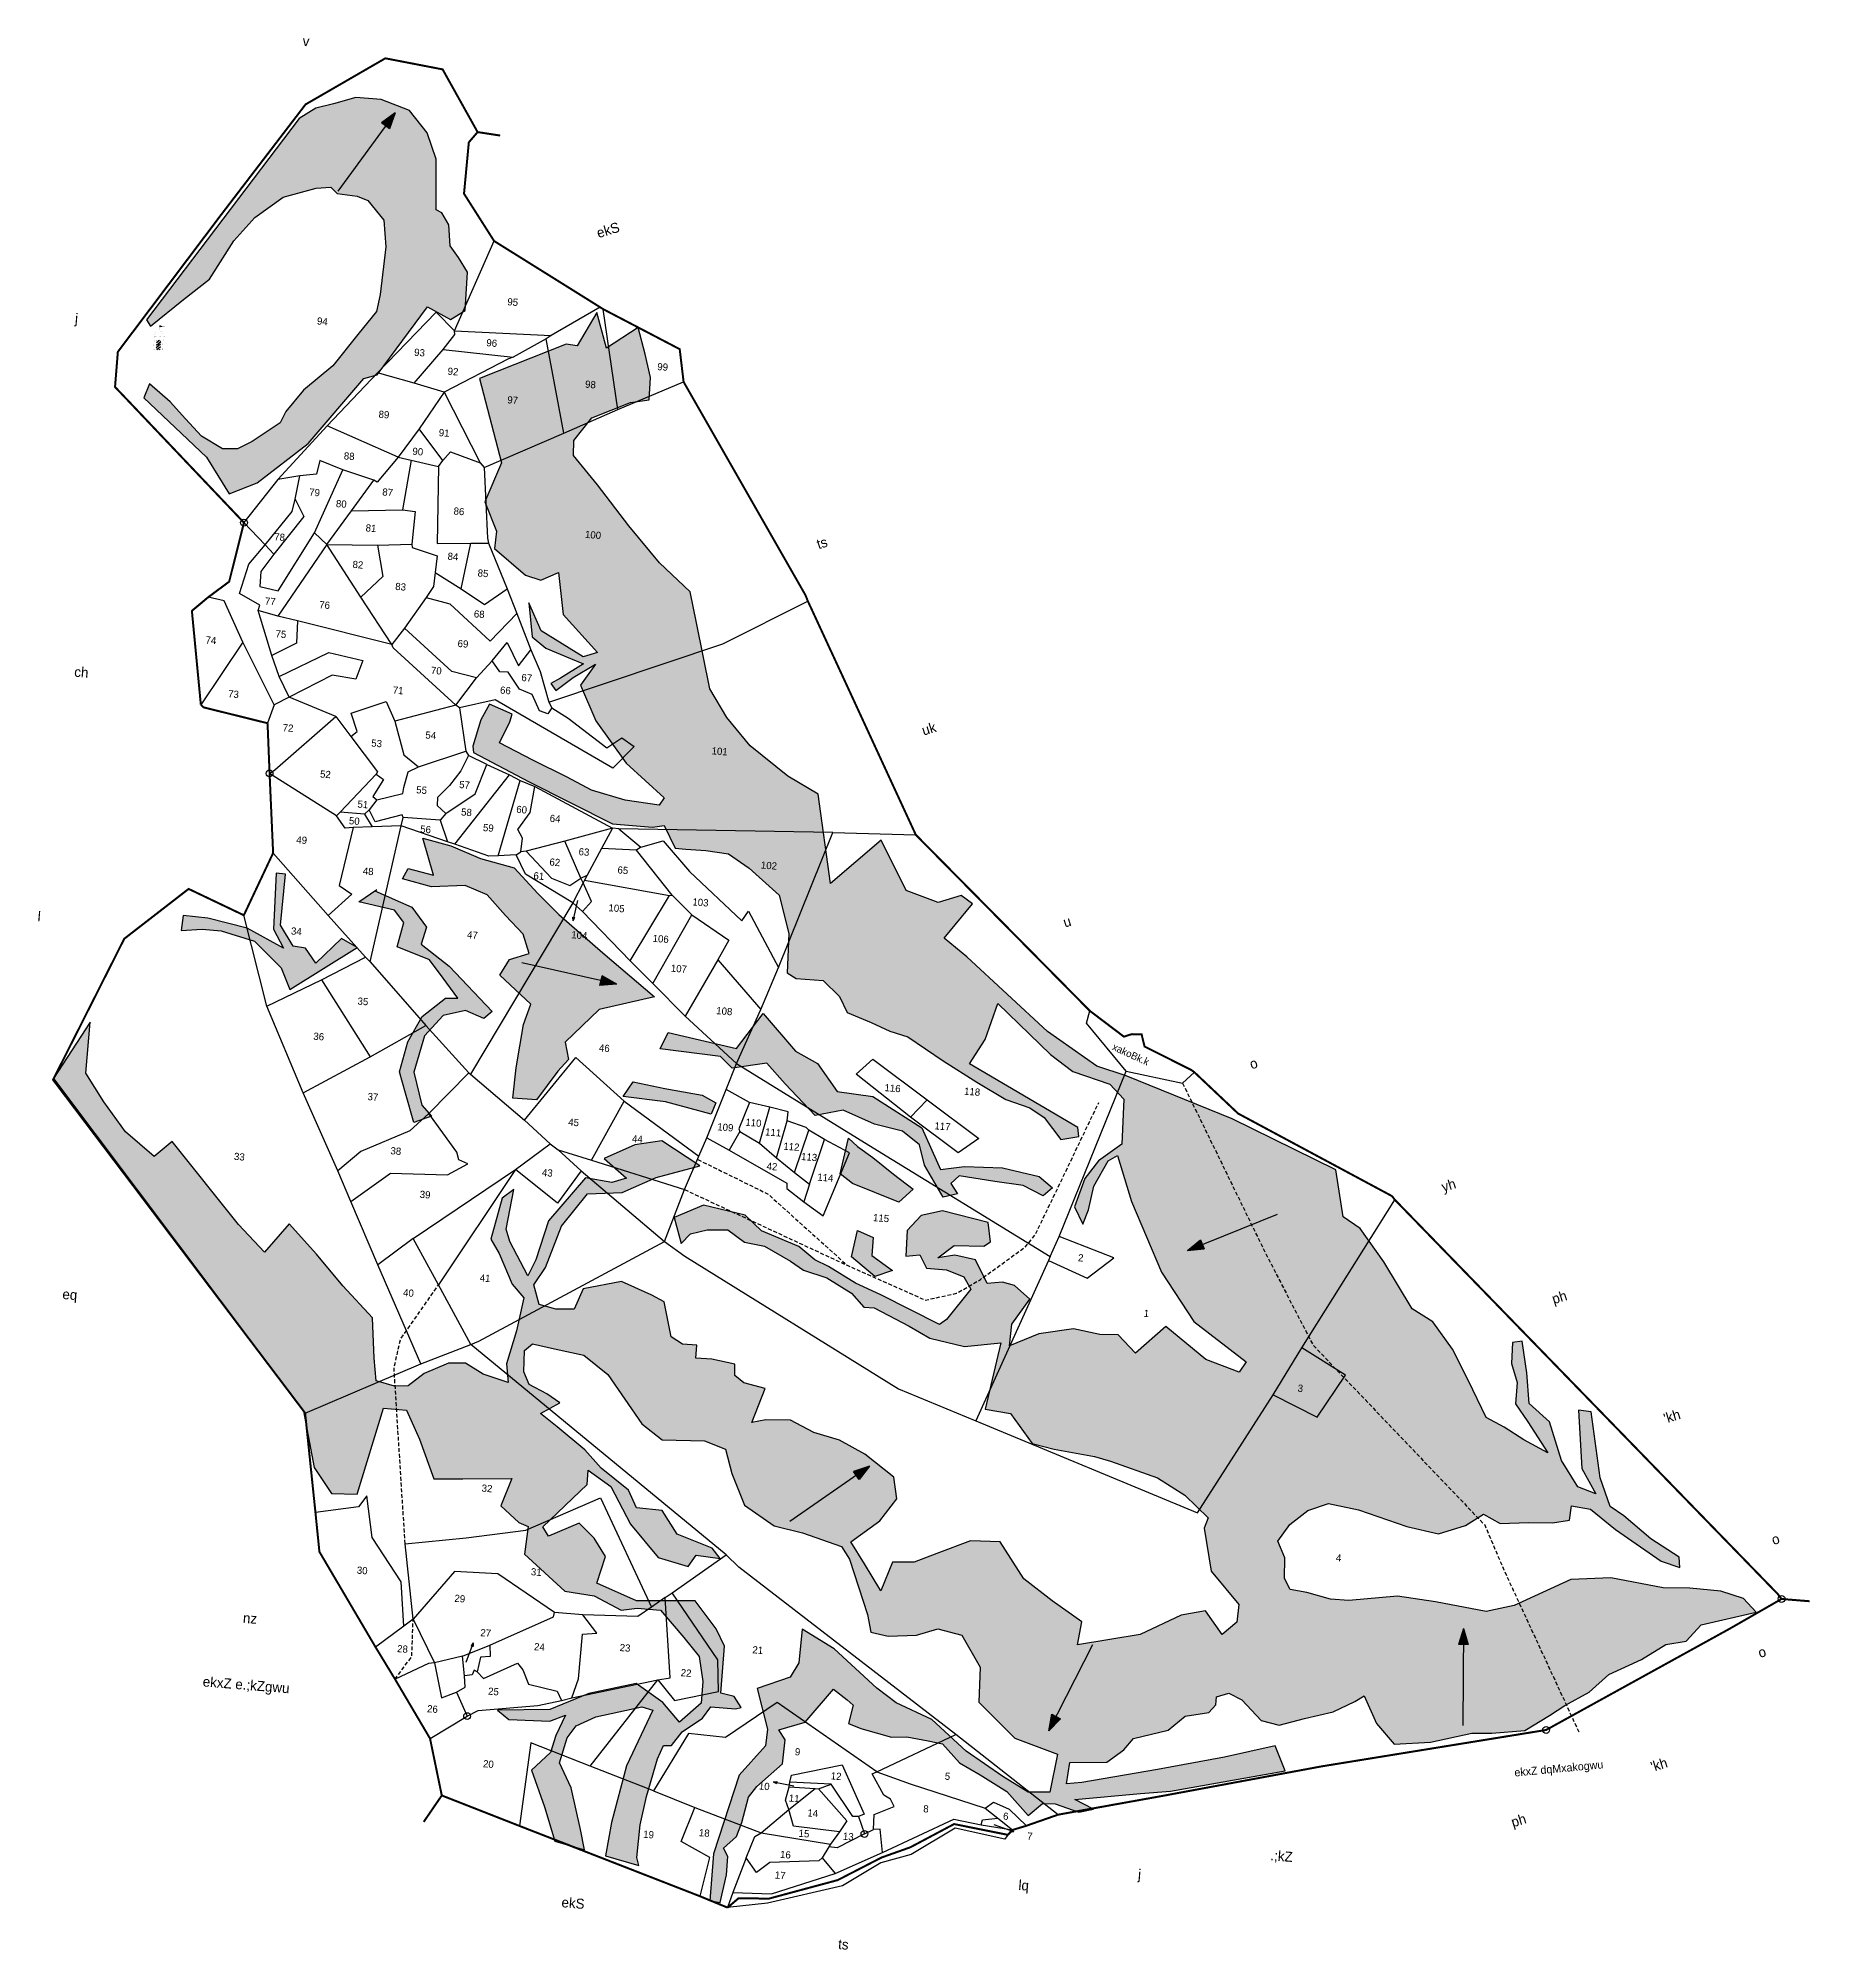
# Model space of a CAD drawing. Header units: metres. Extents: x 281699 to 283956, y 2020442 to 2022876.
import ezdxf
from ezdxf.enums import TextEntityAlignment as Align

# ---------------------------------------------------------------- set-up
doc = ezdxf.new("R2010")
doc.units = ezdxf.units.M
doc.header["$MEASUREMENT"] = 0
for name, pattern in [('DASHDOT', [1, 0.5, -0.25, 0, -0.25]), ('DASHED', [0.75, 0.5, -0.25]), ('DIVIDE', [1.25, 0.5, -0.25, 0, -0.25, 0, -0.25])]:
    doc.linetypes.add(name, pattern=pattern)
for name, color, linetype in [('LINE_FOOTPATH', 1, 'DASHED'), ('OFF', 1, 'Continuous'), ('POLY_HATCH', 12, 'Continuous'), ('POLY_PARCEL', 6, 'Continuous'), ('POLY_WATER', 4, 'Continuous'), ('SYM_ARROW', 1, 'Continuous'), ('SYM_STONE', 1, 'Continuous'), ('SYM_WORSHIP', 1, 'Continuous'), ('TEXT_MAPIN', 7, 'Continuous'), ('TEXT_MAPOUT', 7, 'Continuous'), ('TEXT_PARCEL', 7, 'Continuous'), ('V_BOUND_LINE', 7, 'Continuous'), ('V_BOUND_STREAM_LINE', 7, 'DASHDOT'), ('V_DIVIDE_LINE', 7, 'DIVIDE')]:
    doc.layers.add(name, color=color, linetype=linetype)
doc.styles.add('TEXT_MAP', font='')
doc.styles.get('TEXT_MAP').set_extended_font_data('Kruti Dev 050')
pattern_1 = [(355.4442300366517, (281243.6372149924, 2020237.164082411), (7.018199056894736, 5.982303651863252), [6.520854046261677, -6.520854046261677]), (85.44423003665169, (281250.1374663467, 2020236.646134708), (-5.982303651863251, 7.018199056894736), [6.520854046261677, -6.520854046261677])]

# ---------------------------------------------------------------- blocks, each defined once
blk = doc.blocks.new('STONE')
blk.add_circle((0, 0), 0.8510231522929323)
blk = doc.blocks.new('TEMPLE')
at = {"linetype": 'Continuous'}
blk.add_hatch(color=256, dxfattribs=at).paths.add_polyline_path([(0.282307073827667, 5.694702453576028), (0.5997007943877293, 5.747528817597768), (0.9523601482808317, 5.712310998570146), (1.393183585423913, 5.729920272603621), (0.4939023840614141, 5.853181545622661), (0.2117758071983076, 6.011659908611279), (-0.1408835466580172, 6.064486272633062), (-0.1493116005540855, 5.551076389589156), (-0.08798509672288901, 5.553832635581514)])
h = blk.add_hatch(dxfattribs=at)
h.set_pattern_fill('ANSI31', color=256, scale=3.600000000000001, style=0)
h.set_pattern_definition([(45, (-94.63405291644858, -100.6524758033455), (-0.3181980515339464, 0.3181980515339465), [])])
h.paths.add_polyline_path([(-0.5113554589449905, 2.324357100333998), (-0.5113554589449336, 1.4210854715202e-14), (0.4937226423062384, 0), (0.4937226423062384, 2.324357100333998)])
at = {"linetype": 'Continuous', "const_width": 0.01800000000000001}
for points in [[(-1.163775716759346, 3.275230194441974), (-1.163595975004228, 3.687303537316609), (-0.9696334814279908, 4.21556644840166), (-0.6346069441922282, 4.550132448412455), (-0.3348460402526143, 4.726220085434591), (-0.158516363315357, 4.990351905506088), (0.05307894691827642, 4.796655723489835), (0.4586367507652085, 4.497306084390743), (0.6878648776373666, 4.356436266396202), (0.8818273712508926, 4.092304446343348), (1.022891414873357, 3.757738446313908), (1.057977306433031, 3.275230194441974)], [(-0.158516363315357, 4.990351905506088), (-0.1408835466579603, 6.064486272633076), (0.211775807198137, 6.011659908611307), (0.4939023840613572, 5.853181545622647), (1.393183585423913, 5.729920272603636), (0.9523601482808317, 5.71231099857016), (0.5997007943876724, 5.747528817597754), (0.2823070738277238, 5.694702453576042), (-0.08798509672283217, 5.5538326355815), (-0.1493116005697175, 5.551076389588445)], [(-1.780928830839684, 3.275230194441974), (1.745663197543536, 3.275230194441974)], [(-1.780928830839684, 0), (1.780928830839684, 0)], [(-1.163775716759346, 0), (-1.163775716759346, 3.275230194441974)], [(-0.5113554589449905, 0), (-0.5113554589449905, 2.324357100333998), (0.4937226423062384, 2.324357100333998), (0.4937226423062384, 0)], [(1.057977306433031, 0), (1.057977306433031, 3.275230194441974)]]:
    blk.add_lwpolyline(points, dxfattribs=at)
blk = doc.blocks.new('ARROWASPECT')
h = blk.add_hatch(color=256)
h.paths.add_polyline_path([(2.847414293257273, -2.847414293257273), (3.718424492809556, -1.976404093704986), (8.881784197001252e-15, -1.4210854715202e-14)])
h.paths.add_polyline_path([(3.552713678800501e-14, -2.842170943040401e-14), (1.976404093705009, -3.718424492809532), (2.847414293257282, -2.847414293257273)])
for points in [[(0, 0), (17.15460829185389, -17.15460829185389)], [(0, 0), (1.976404093705, -3.718424492809547)], [(0, 0), (3.718424492809556, -1.976404093704986)], [(3.718424492809556, -1.976404093704986), (1.976404093705, -3.718424492809547)]]:
    blk.add_lwpolyline(points)
blk = doc.blocks.new('8754')
at = {"layer": 'POLY_HATCH'}
h = blk.add_hatch(dxfattribs=at)
h.set_pattern_fill('ZIGZAG', color=256, scale=52.16683237009342, angle=-4.555769963348308, style=0)
h.set_pattern_definition(pattern_1)
h.paths.add_polyline_path([(282208.4774173834, 2022748.347785911), (282196.8562181369, 2022782.461543626), (282173.5819062199, 2022811.731822476), (282136.9804753259, 2022825.962276107), (282103.9828998299, 2022828.591561882), (282074.6488842073, 2022820.369191916), (282051.5533129047, 2022814.666802036), (282030.1103649897, 2022801.290056905), (281830.9258709336, 2022538.626953895), (281836.2654787503, 2022530.244154202), (281879.0583668477, 2022565.301997141), (281912.9570535056, 2022591.640792272), (281944.885539, 2022641.895398735), (281972.2017683712, 2022672.152306726), (282009.0283847043, 2022698.634338093), (282052.2197406751, 2022710.27815546), (282071.2072470668, 2022711.782275227), (282079.6093575048, 2022703.570112878), (282105.7380021509, 2022699.979612743), (282119.6286274556, 2022694.347185744), (282140.2158685527, 2022668.570214379), (282142.7182971924, 2022633.674523258), (282135.5115528969, 2022571.644578678), (282130.72011365, 2022549.398349406), (282106.4633936893, 2022519.651925534), (282073.7516920328, 2022478.510926743), (282035.7570763997, 2022446.842087923), (282012.429469016, 2022419.284439585), (282005.1357387371, 2022404.389421992), (281968.4882872272, 2022380.155911814), (281949.5937711435, 2022370.34744076), (281929.9757607974, 2022370.402088106), (281902.6125626103, 2022386.913506209), (281881.7864339139, 2022409.692434659), (281861.6505136475, 2022431.662108114), (281834.8591682291, 2022455.34764617), (281827.3192796462, 2022436.770702943), (281909.0355536052, 2022359.60464338), (281938.5570139867, 2022311.831392196), (281975.0405967837, 2022326.083363886), (282041.737422236, 2022377.292732601), (282114.1622103633, 2022462.363732704), (282131.7024239099, 2022467.022230273), (282197.3419852335, 2022555.661952039), (282227.3337854908, 2022539.141210122), (282246.4370100433, 2022550.740650593), (282249.429389944, 2022600.969931184), (282237.5010212517, 2022620.072508499), (282226.6366195249, 2022635.26928302), (282225.0368848195, 2022662.550374153), (282215.7320804471, 2022678.377136489), (282208.4715158176, 2022681.972733546)])
h.paths.add_polyline_path([(282459.7402440116, 2022270.040555009), (282418.9757620679, 2022323.520894961), (282387.4562921904, 2022361.613530008), (282387.9901440435, 2022381.454565018), (282411.2860986518, 2022410.993433955), (282462.0956936665, 2022431.01444676), (282486.3908100638, 2022434.386224025), (282487.7950378454, 2022463.463691009), (282481.1090382689, 2022494.097951832), (282471.9910951816, 2022528.574668008), (282430.6092801207, 2022501.77049634), (282417.8955627077, 2022548.391908698), (282392.5178159138, 2022504.805669181), (282378.0789859275, 2022506.868338241), (282264.9849702511, 2022462.061940241), (282293.6470790259, 2022352.142384185), (282272.0735944221, 2022301.192754482), (282287.1713157513, 2022262.929090122), (282284.5767310513, 2022240.268621894), (282325.1996890976, 2022205.4907512), (282345.2092460345, 2022199.165211623), (282368.0979269445, 2022209.169284043), (282373.98203331, 2022154.292238265), (282418.9692228362, 2022104.973179222), (282400.3751872515, 2022099.358047781), (282345.4528049733, 2022132.909741786), (282329.4462035098, 2022169.668775303), (282333.8071301544, 2022125.410555074), (282351.5618891837, 2022110.590924955), (282383.6160715687, 2022096.997460529), (282400.4271482362, 2022090.138259427), (282370.5172173231, 2022071.231361721), (282358.1327885343, 2022064.33292127), (282364.5020643282, 2022055.15163222), (282387.1686415408, 2022072.270128274), (282416.1697106203, 2022089.672404746), (282396.6115125332, 2022062.05541132), (282416.572938557, 2022015.518954869), (282456.356620048, 2021960.306322616), (282505.6384548995, 2021915.376204551), (282499.338764384, 2021905.627353276), (282454.9001532103, 2021912.322377251), (282410.9610317995, 2021925.2857851), (282379.1565855837, 2021942.013442157), (282334.3986520862, 2021964.50440283), (282291.2087418117, 2021986.870421561), (282304.4324471558, 2022014.203623571), (282307.5961086494, 2022024.202357341), (282277.8939610991, 2022037.608408855), (282266.8001685917, 2022017.202207958), (282256.1505669309, 2021982.567172178), (282257.0942309922, 2021974.606733552), (282329.0150105844, 2021936.546495276), (282438.2282470995, 2021881.321297704), (282490.7566417366, 2021877.135773201), (282505.9024948551, 2021879.083036712), (282520.1189859463, 2021849.563356386), (282534.2311078323, 2021848.438885852), (282560.1032993451, 2021846.377359086), (282589.7706638447, 2021842.436388037), (282616.6837545933, 2021823.732897198), (282655.6762730177, 2021788.296421648), (282668.269475942, 2021738.404450734), (282665.9563757043, 2021686.906143553), (282678.0010011524, 2021679.638218703), (282713.2812623062, 2021676.82704584), (282734.5190225774, 2021656.210211406), (282744.2937696211, 2021635.106111676), (282775.5771941845, 2021622.234399263), (282800.0722472289, 2021611.056819576), (282808.0614757531, 2021608.470089935), (282919.6556796312, 2021689.814610562), (282900.2738927723, 2021707.726949062), (282870.7987674092, 2021732.052138991), (282907.9065660687, 2021777.234519498), (282893.0447044622, 2021787.837271143), (282862.9990562969, 2021778.719798713), (282821.3326098156, 2021794.597877604), (282788.8459993649, 2021859.976663157), (282722.567331568, 2021803.514113676), (282706.7098251781, 2021919.893065736), (282667.2465068518, 2021943.741115779), (282618.0384316712, 2021983.243199782), (282587.4766178037, 2022020.213025576), (282565.3217087996, 2022057.559481357), (282548.101762766, 2022143.698389271), (282539.804887298, 2022184.126628948), (282499.878512557, 2022221.842634009)])
h = blk.add_hatch(dxfattribs=at)
h.set_pattern_fill('ZIGZAG', color=256, scale=52.16683237009342, angle=-4.555769963348308, style=0)
h.set_pattern_definition(pattern_1)
h.paths.add_polyline_path([(282006.2950241679, 2021693.354189542), (282017.7203290539, 2021665.107676917), (282105.4133651832, 2021720.247756323), (282085.1981034451, 2021731.798946479), (282051.5575999261, 2021699.6880283), (282038.2081850916, 2021719.389986906), (282022.2459615292, 2021721.904431655), (282005.7805516833, 2021749.309989865), (282012.3286769074, 2021815.886004226), (281999.9743649869, 2021816.870410386), (281996.6406184509, 2021743.825513023), (282009.5964994552, 2021719.184699007), (281961.950169243, 2021745.347144111), (281910.7507527394, 2021758.124632372), (281878.7279384861, 2021761.918792882), (281875.918362405, 2021742.261845821), (281903.3930057533, 2021743.800290521), (281928.1016121698, 2021741.83147959), (281971.7900543597, 2021728.409918701)])
h.paths.add_polyline_path([(282329.8411470382, 2021712.126864734), (282304.3454564132, 2021704.217977232), (282291.5540715132, 2021684.113836553), (282332.0394212163, 2021646.096471805), (282322.46239758, 2021619.523449513), (282312.9950438215, 2021563.120456962), (282308.6113350483, 2021523.708121251), (282339.4971235616, 2021521.247105157), (282367.3539953621, 2021558.789071523), (282380.9872906972, 2021573.855926201), (282376.5810434944, 2021596.572950439), (282420.9904391644, 2021639.008749674), (282493.1808979893, 2021655.622457941), (282425.6580127662, 2021713.18992205), (282368.6763249747, 2021763.274793873), (282340.9936463727, 2021790.331612438), (282310.0965890827, 2021823.857314005), (282266.3097632162, 2021836.044158292), (282227.8581915869, 2021852.776084806), (282191.3452175383, 2021862.506774108), (282204.9026850509, 2021814.209550847), (282172.0379603624, 2021823.040997358), (282164.80630644, 2021809.770529003), (282202.5143678589, 2021799.310592707), (282246.1479838222, 2021800.804016253), (282275.0112630384, 2021788.563752921), (282298.9876463218, 2021761.802256342), (282321.9253701175, 2021737.608622169)])
h.paths.add_polyline_path([(282195.8130336077, 2021746.414857176), (282176.7783707314, 2021772.782580571), (282128.6247304495, 2021793.819097372), (282107.6649130823, 2021779.710824663), (282154.0209736786, 2021768.561805582), (282166.4301118257, 2021752.662414986), (282157.6949986246, 2021721.052106693), (282199.8528646962, 2021704.024847196), (282217.8488680848, 2021680.224986206), (282236.8835126606, 2021653.857253202), (282220.7245391694, 2021653.902263359), (282190.2435706874, 2021630.237448002), (282171.428230142, 2021596.945232267), (282160.8673915453, 2021558.025097554), (282168.5864011128, 2021530.073906916), (282179.2246392147, 2021491.949694468), (282202.2494604858, 2021500.055463758), (282189.7696480491, 2021514.539294645), (282179.5249429012, 2021557.602351506), (282193.2453522599, 2021604.968597261), (282217.7459225465, 2021631.595038599), (282246.849507389, 2021637.973888902), (282270.8694481224, 2021627.36209336), (282281.5399574731, 2021636.452268811), (282225.3327072583, 2021695.603190555), (282189.1004122793, 2021724.58379751)])
h.paths.add_polyline_path([(282507.5966926252, 2021518.847240959), (282567.2473592538, 2021502.911246319), (282573.3696802752, 2021517.334028368), (282555.5269042142, 2021527.453620136), (282506.5032077871, 2021536.330098797), (282465.5476552897, 2021544.685606201), (282452.1990641724, 2021525.746490192)])
h.paths.add_polyline_path([(282777.8286386864, 2021446.37023548), (282757.8101434251, 2021460.390847843), (282746.2428982888, 2021471.252953826), (282735.0917585087, 2021424.9245305), (282751.502342128, 2021412.433956726), (282811.6997516137, 2021387.756538664), (282830.4715347091, 2021404.899053362), (282804.6694251538, 2021424.350712524)])
h.paths.add_polyline_path([(282776.3431742762, 2021318.505814197), (282778.2124571218, 2021341.965341655), (282757.8004280304, 2021351.047098608), (282750.1039743171, 2021316.868927909), (282780.3559059495, 2021290.849944158), (282803.3807263444, 2021298.955702451)])
h.paths.add_polyline_path([(282639.6668549282, 2021569.208753694), (282663.6432382116, 2021542.447257116), (282702.5980126726, 2021500.824204755), (282739.2125718289, 2021507.847127686), (282780.0366291354, 2021489.683602783), (282816.6076308418, 2021480.556824677), (282838.8018453033, 2021462.635191718), (282845.3838125826, 2021436.017157881), (282869.4150220927, 2021394.340676867), (282888.4383978917, 2021399.037629336), (282879.5387885862, 2021412.172275738), (282890.3076807373, 2021422.497156793), (282936.9589089116, 2021415.052275132), (282973.825078196, 2021409.629634445), (283000.1191043818, 2021396.351536298), (283012.1234224976, 2021406.577977154), (282994.6741802669, 2021421.636424331), (282947.0826754051, 2021432.883874003), (282897.4686786708, 2021434.352075048), (282866.0909909513, 2021430.639528739), (282841.8081713133, 2021484.761573371), (282777.9480239588, 2021525.884014457), (282731.1984121079, 2021532.094179516), (282705.5382253785, 2021568.930246708), (282676.9701146164, 2021584.874658458), (282634.899345144, 2021634.201310421), (282600.1766246874, 2021588.508553611), (282511.0723794116, 2021609.276544964), (282500.6534636408, 2021587.740818281), (282579.4258888687, 2021577.736481715), (282594.40427917, 2021562.874914937)])
h = blk.add_hatch(dxfattribs=at)
h.set_pattern_fill('ZIGZAG', color=256, scale=52.16683237009342, angle=-4.555769963348308, style=0)
h.set_pattern_definition(pattern_1)
h.paths.add_polyline_path([(283533.5069955008, 2021196.332445531), (283508.064851146, 2021231.847827921), (283481.1312163524, 2021248.644983168), (283444.1511332392, 2021310.195805558), (283413.0459838317, 2021353.48794859), (283391.2320185507, 2021368.830660433), (283381.4708399062, 2021430.305652564), (283246.2068959653, 2021496.634296131), (283108.2609886342, 2021552.625656334), (283070.0896982672, 2021565.475868622), (283005.6054584344, 2021610.381194896), (282919.6556796312, 2021689.814610562), (282808.0614757531, 2021608.470089935), (282823.6946171158, 2021603.408435983), (282869.6609939439, 2021572.068414919), (282913.6080922002, 2021544.348963092), (282951.0407320703, 2021521.761477937), (282982.5067772974, 2021511.181657563), (283001.0861236797, 2021498.169004899), (283023.0649049658, 2021469.89355997), (283046.4537662081, 2021473.796022097), (283045.0736264243, 2021485.438232739), (282903.9681468919, 2021568.181553199), (282924.3259936248, 2021599.897233235), (282940.7738019808, 2021647.022042749), (283009.3177109428, 2021580.43952611), (283038.7240373847, 2021558.491587086), (283087.0240818558, 2021541.95752684), (283105.055564495, 2021522.069176067), (283102.6919566795, 2021463.443097552), (283072.1090589259, 2021441.662283801), (283054.1389294597, 2021418.876469782), (283040.8061419576, 2021381.88245287), (283051.6840117506, 2021359.104450746), (283058.96937558, 2021378.128741503), (283066.0212133405, 2021408.703879367), (283084.8131379833, 2021441.80323505), (283096.9184661927, 2021448.911236946), (283115.1939226685, 2021388.640613419), (283154.0276335827, 2021296.748074551), (283196.199392255, 2021232.266921984), (283264.6924132361, 2021179.527143104), (283255.5703914984, 2021166.415313622), (283211.8568193111, 2021182.583918341), (283159.9238478399, 2021225.931604186), (283120.2189109243, 2021191.038962342), (283097.8748874349, 2021214.730612198), (283073.7046538048, 2021215.503297683), (283039.6714497147, 2021222.828001569), (282994.131668263, 2021216.077652915), (282955.9790091782, 2021200.666120889), (282959.0550273238, 2021228.889064193), (282982.4334059496, 2021261.622954741), (282962.4381535827, 2021279.24394427), (282947.0791450448, 2021283.607274481), (282927.0609255522, 2021282.062843568), (282911.692415903, 2021312.589527415), (282884.9706749138, 2021318.904766723), (282862.7057356382, 2021315.446341843), (282883.8839855333, 2021331.549391591), (282922.5484672152, 2021330.561575292), (282931.3696751244, 2021336.137714652), (282928.1557982199, 2021361.509883575), (282868.6350081433, 2021376.71761346), (282840.9189567431, 2021370.554022286), (282822.6136391532, 2021351.082536557), (282821.0026007833, 2021317.722794773), (282838.9398048124, 2021319.433043455), (282848.0190960108, 2021301.965539202), (282874.0317631678, 2021299.89281917), (282896.3428919283, 2021290.789516376), (282905.5050435605, 2021274.361911797), (282874.0969557514, 2021235.004395221), (282864.9771679729, 2021228.498127173), (282788.4673270134, 2021267.036130763), (282755.124942386, 2021282.250938579), (282720.1986874741, 2021303.870963602), (282702.0495905168, 2021312.642641856), (282681.4418625475, 2021329.98224347), (282632.8233123918, 2021350.60028256), (282611.4236501565, 2021371.142503776), (282556.9396857068, 2021383.855878196), (282519.0304507936, 2021368.039459929), (282527.8244897412, 2021333.8506293), (282540.347252595, 2021346.457339038), (282561.7374137189, 2021352.078471459), (282588.9563016395, 2021352.002653584), (282610.6874064865, 2021335.620042066), (282636.4514914657, 2021330.427612013), (282670.5029508015, 2021310.970295918), (282687.3629674375, 2021299.161826829), (282717.9981406276, 2021289.395254347), (282749.885724066, 2021269.063856346), (282766.2485780988, 2021251.015989206), (282779.7751524748, 2021249.938175789), (282825.0236059697, 2021226.449152636), (282852.0401011972, 2021210.691897065), (282897.2423652072, 2021199.764601587), (282944.7280539221, 2021204.352913651), (282924.2411925845, 2021118.079022391), (282957.2888229736, 2021112.306230839), (282985.6039005098, 2021073.422423464), (283014.3237791042, 2021065.9014681), (283066.9753276927, 2021056.473620083), (283087.8494061041, 2021050.141587254), (283148.9540490409, 2021028.528641549), (283184.8379416623, 2021005.785797663), (283214.9392629993, 2020976.178190171), (283209.7000446793, 2020962.991107938), (283217.7367384894, 2020913.554490029), (283314.8053879707, 2020915.225679295), (283314.8298595316, 2020924.300273318), (283306.0819935206, 2020945.927388658), (283321.4315174954, 2020967.727399697), (283344.856504598, 2020985.744442023), (283371.780637404, 2020995.110629416), (283410.905594192, 2020986.760596204), (283474.0912342917, 2020964.981823122), (283515.214345233, 2020955.426061468), (283550.6282616371, 2020966.208788132), (283573.804667438, 2020981.106131432), (283595.8672140206, 2020968.883118615), (283632.6163836824, 2020970.140920824), (283663.9973016537, 2020969.733456415), (283686.2622583538, 2020973.191879906), (283688.7942469359, 2020991.827187862), (283713.6006942056, 2020987.757576671), (283746.0316131839, 2020961.103861432), (283805.5619052481, 2020919.732788909), (283830.0368924816, 2020911.503569408), (283829.0330644111, 2020925.188104948), (283792.1915332041, 2020949.0537567), (283756.8876636199, 2020979.075898312), (283738.9871479642, 2020990.967275592), (283726.279677692, 2021028.607450393), (283714.2622616049, 2021114.331814578), (283697.6970157552, 2021116.698255018), (283702.2456136027, 2021040.56264732), (283720.5699342916, 2021007.707436774), (283697.2183065115, 2021016.893647759), (283675.8553317735, 2021051.037483939), (283659.980140109, 2021101.488113763), (283633.6265292289, 2021125.564577733), (283630.5322020081, 2021165.57828329), (283624.3992033136, 2021206.88061587), (283611.6645283548, 2021204.755812462), (283610.5506700127, 2021177.635467341), (283618.009438278, 2021152.971562555), (283615.7722030581, 2021124.894227337), (283631.7207366208, 2021101.646852213), (283657.7890943739, 2021060.849050871), (283626.6934295296, 2021077.977852653), (283600.8002937555, 2021094.692099709), (283577.6972472771, 2021106.99800972), (283554.2899454492, 2021154.909289631)])
h = blk.add_hatch(dxfattribs=at)
h.set_pattern_fill('ZIGZAG', color=256, scale=52.16683237009342, angle=-4.555769963348308, style=0)
h.set_pattern_definition(pattern_1)
h.paths.add_polyline_path([(282125.5372279154, 2021237.058065755), (282086.9827939295, 2021278.850761326), (282052.5903917468, 2021320.311832356), (282016.9917688007, 2021359.776001229), (281984.7088854154, 2021322.581193582), (281950.9426792066, 2021358.759847049), (281864.2940458066, 2021467.174970356), (281840.7034573037, 2021447.590619117), (281803.4842940001, 2021479.858388845), (281775.1692164639, 2021518.742196221), (281751.9738084403, 2021556.171560192), (281757.2768840953, 2021622.725238376), (281709.5249279279, 2021549.088894052), (282035.5317999707, 2021115.42387244), (282049.5840594609, 2021042.095416771), (282071.9875332184, 2021007.868672401), (282105.4494666532, 2021007.295390222), (282139.7238533784, 2021119.218522783), (282169.8985340379, 2021116.814168602), (282186.7680526616, 2021078.842356874), (282205.6818809508, 2021027.103102804), (282243.3887057463, 2021027.238084763), (282307.2739194431, 2021027.380157037), (282292.9282235389, 2020991.895610457), (282316.3260408037, 2020970.147671797), (282328.4806744247, 2020964.99316787), (282323.4995385176, 2020928.762431027), (282376.2067602779, 2020880.609503088), (282414.4569389141, 2020874.422177416), (282449.6317577034, 2020855.921852806), (282470.7733366494, 2020858.423275205), (282500.9480347334, 2020856.018919635), (282531.592709911, 2020820.089004513), (282551.6204130905, 2020795.470083179), (282556.335281545, 2020762.652787763), (282554.098046325, 2020734.575452546), (282525.931004382, 2020709.610737035), (282503.9051452967, 2020735.435364817), (282469.2274725626, 2020760.175099863), (282407.4694646904, 2020747.305493142), (282356.5769909412, 2020726.244571053), (282288.4468867599, 2020725.394245638), (282303.4407076808, 2020713.159152839), (282356.6722793066, 2020711.010602548), (282377.1876457306, 2020718.794454895), (282364.6282110515, 2020692.58610681), (282357.6027489307, 2020670.122824694), (282332.7229423384, 2020646.989182574), (282349.8872152004, 2020599.575354582), (282363.0551780031, 2020554.572961479), (282402.0771111408, 2020543.2598766), (282396.8197365833, 2020569.681363821), (282384.397519438, 2020624.042875995), (282369.1947132322, 2020656.649360581), (282379.1298143322, 2020689.345842285), (282390.86064292, 2020705.155171624), (282416.9099984504, 2020716.684077555), (282476.5869917353, 2020729.719513042), (282490.9055003774, 2020725.439080024), (282456.845875179, 2020652.804729854), (282437.3533224999, 2020579.009647081), (282429.2614304798, 2020535.638115493), (282472.5664589906, 2020522.823883015), (282470.2735505989, 2020533.47162772), (282474.7113326653, 2020576.024672193), (282482.8968426131, 2020613.046571755), (282497.2792268909, 2020662.132744296), (282504.9308858617, 2020679.313619846), (282515.4188236131, 2020679.524430676), (282529.3963885321, 2020697.247741597), (282555.9429075422, 2020715.016056575), (282566.5503766764, 2020729.868394429), (282598.8060727995, 2020727.298222479), (282606.2553399535, 2020728.797671329), (282596.9274674535, 2020743.145476557), (282579.4874260277, 2020747.674625925), (282584.3761995133, 2020809.028805733), (282573.5195820894, 2020831.521602181), (282546.0793001293, 2020868.242700627), (282469.6251332178, 2020868.055635292), (282418.0507894468, 2020891.002199692), (282429.1920930097, 2020925.695573945), (282414.3669197767, 2020949.89995155), (282394.9654291192, 2020969.236442936), (282354.8923183087, 2020952.545942763), (282347.4797404044, 2020964.648130872), (282405.2686254795, 2021019.694152079), (282406.7601159182, 2021038.412379223), (282436.483822583, 2021017.206888319), (282461.889296865, 2020968.089889576), (282498.1969936434, 2020924.383201427), (282537.0733508291, 2020912.913459581), (282547.6808199635, 2020927.765797435), (282578.7303136236, 2020923.198732937), (282568.2790633696, 2020936.589537072), (282522.616306829, 2020954.879050852), (282503.085767129, 2020985.737381234), (282469.8723975715, 2020989.430363826), (282459.1263939553, 2021012.263195222), (282423.7396639373, 2021041.245437159), (282402.5886013043, 2021064.907367009), (282366.2442152762, 2021095.0124182), (282344.5959891637, 2021112.434939001), (282369.7705491181, 2021126.126553861), (282352.9105316057, 2021137.935011953), (282329.8074860036, 2021150.24093296), (282322.7263498348, 2021166.50271977), (282323.8827439194, 2021193.714075651), (282308.2458103995, 2021203.701411121), (282300.2670314017, 2021177.034672484), (282302.5232522961, 2021152.785312814), (282269.8899240765, 2021163.757602741), (282246.9525993421, 2021178.143323099), (282224.4872301297, 2021177.894932759), (282193.0696229087, 2021164.70076021), (282171.8913555891, 2021148.597711851), (282154.0370294183, 2021147.927361455), (282130.5196798942, 2021155.033762093), (282127.6372456016, 2021184.565540714)])
h = blk.add_hatch(dxfattribs=at)
h.set_pattern_fill('ZIGZAG', color=256, scale=52.16683237009342, angle=-4.555769963348308, style=0)
h.set_pattern_definition(pattern_1)
h.paths.add_polyline_path([(283737.5249878645, 2020772.038826292), (283779.9276780158, 2020791.68320911), (283811.8424478402, 2020811.11677971), (283838.3522784768, 2020815.283468727), (283857.8638333785, 2020836.751844228), (283929.3178456121, 2020853.034892377), (283912.9550090038, 2020871.082758128), (283883.3603348333, 2020880.766422421), (283842.8213581544, 2020884.459515919), (283808.3189257, 2020885.115706288), (283740.2254915916, 2020897.866997226), (283687.702993798, 2020895.773028241), (283613.7998359918, 2020861.894573199), (283577.5940027462, 2020854.314464748), (283511.5816015256, 2020866.899936529), (283461.8858639768, 2020873.999257848), (283398.3379753496, 2020868.460572246), (283374.4063236561, 2020870.367474508), (283343.6882726078, 2020879.094148704), (283322.0033572455, 2020882.915032548), (283314.756500209, 2020897.097020007), (283314.8053879707, 2020915.225679295), (283217.7367384894, 2020913.554490029), (283218.8350264737, 2020906.798522374), (283255.1427241283, 2020863.091845221), (283252.2792746339, 2020840.296917959), (283233.1820402023, 2020824.028050442), (283211.5704841626, 2020855.052187596), (283179.6924027117, 2020849.220242958), (283126.3874717634, 2020824.165539937), (283044.6941039563, 2020810.791390981), (283050.2185745271, 2020840.699799589), (283011.5446100344, 2020867.850979132), (282974.7185518434, 2020896.666864001), (282944.0276880572, 2020945.158517795), (282905.3632237997, 2020946.146332705), (282861.1280994866, 2020929.787466682), (282831.9572303493, 2020918.507297708), (282803.6978259848, 2020918.666025161), (282788.1459101932, 2020881.184587421), (282766.8657967653, 2020916.368334274), (282749.2505324842, 2020944.981026931), (282787.0307174787, 2020972.319273198), (282809.2033117573, 2021000.901139653), (282805.1975005868, 2021029.475928178), (282767.6218861424, 2021059.340162953), (282734.5280653922, 2021077.674671182), (282700.7713777191, 2021087.689969624), (282670.6333680087, 2021103.695951155), (282638.2119335934, 2021104.186325143), (282620.1090078203, 2021100.396266114), (282637.2814639693, 2021145.074102998), (282609.6020843945, 2021152.512150171), (282597.7788933853, 2021161.826263796), (282597.8984421927, 2021176.467789432), (282568.0551867205, 2021183.031754699), (282547.24504951, 2021184.689931002), (282548.5708182047, 2021201.328347798), (282529.8416964577, 2021202.820706332), (282514.8969735411, 2021212.383547304), (282505.6520327756, 2021258.076869247), (282489.5839338574, 2021266.68273112), (282450.1642237073, 2021284.474791593), (282400.1832339077, 2021274.852786536), (282388.6642982482, 2021248.561530261), (282364.5669082624, 2021248.388634561), (282343.047713768, 2021254.289317755), (282335.6718068128, 2021279.993133213), (282351.1041912214, 2021302.833043928), (282372.143907511, 2021356.621273923), (282405.8816095096, 2021398.932670367), (282451.0377014593, 2021400.567101175), (282495.521407074, 2021420.045666224), (282552.2426067436, 2021435.409627021), (282502.5697635305, 2021468.109258569), (282467.5701501722, 2021462.526041278), (282427.4141963522, 2021444.795640042), (282456.8064604052, 2021419.43053944), (282437.4973147447, 2021413.643589251), (282403.4091679117, 2021419.499290381), (282354.9848428338, 2021363.70707891), (282338.3557396492, 2021312.706923399), (282328.2765366403, 2021292.011264517), (282304.6206360862, 2021336.80284679), (282299.6204979566, 2021352.898817219), (282310.0065721751, 2021404.396424649), (282294.445154396, 2021393.078329548), (282279.7313283827, 2021339.832558306), (282290.8087911588, 2021321.159324223), (282307.5125714902, 2021281.107714533), (282322.8349082028, 2021263.142745976), (282313.111735756, 2021219.964345556), (282308.2458103995, 2021203.701411121), (282323.2692071471, 2021194.105942609), (282334.0333742656, 2021203.275893372), (282362.83611417, 2021196.794848681), (282400.9205710623, 2021188.527712662), (282432.393851455, 2021162.996805289), (282476.4917582343, 2021098.785811054), (282503.0939504161, 2021077.82904611), (282558.489381391, 2021076.55459011), (282585.9201796642, 2021065.996843911), (282593.8394221594, 2021033.970711215), (282610.4603594813, 2020992.879200461), (282649.134323974, 2020965.728020918), (282686.0954039884, 2020956.503894803), (282737.0435517856, 2020938.839747966), (282747.2462189855, 2020922.329222813), (282770.8287436689, 2020850.334399613), (282775.2488570088, 2020826.959109464), (282797.8914109567, 2020822.015417755), (282834.6405971667, 2020823.27320758), (282862.5223694346, 2020831.516598103), (282893.900693102, 2020823.268005862), (282917.8051749578, 2020781.596122614), (282916.2403260727, 2020735.674653156), (282962.7873618764, 2020689.059078199), (283018.6894574422, 2020667.860677612), (283008.4691215158, 2020618.442868144), (282980.2097171513, 2020618.601595597), (282947.2816181452, 2020639.015914173), (282899.6573949485, 2020672.112771359), (282854.7770715627, 2020713.363019174), (282808.322380756, 2020734.855152556), (282783.2233202228, 2020754.027315356), (282727.6431661574, 2020805.548679277), (282685.6819480134, 2020830.868775821), (282681.1613046369, 2020787.275820676), (282670.222393767, 2020768.263884121), (282627.1934893412, 2020753.901909257), (282640.7390842405, 2020700.497398177), (282637.9584960562, 2020678.742381586), (282603.5117367736, 2020640.673492033), (282570.2162321437, 2020538.074368629), (282565.3274586581, 2020476.720188821), (282578.7711900247, 2020474.602474341), (282586.8738395385, 2020510.584474228), (282588.7796330229, 2020534.502210745), (282583.3651918476, 2020545.398671801), (282600.2985678062, 2020560.793456023), (282606.9925881915, 2020579.097139439), (282615.8871728475, 2020611.876530721), (282626.4117815479, 2020625.688968901), (282660.195655607, 2020655.438639059), (282663.7219894488, 2020686.55277472), (282655.3517546582, 2020699.777761086), (282689.6422941844, 2020709.603497653), (282726.5843719761, 2020752.706078809), (282744.319166764, 2020738.73490218), (282752.1460477139, 2020731.832223444), (282746.0782416032, 2020708.246132074), (282762.3120448411, 2020701.720081937), (282802.2289184707, 2020690.167430512), (282822.1642601051, 2020690.671963139), (282850.0093614238, 2020685.313726313), (282868.5727614269, 2020681.741557432), (282890.6814809461, 2020656.956829325), (282917.6979761735, 2020641.199573754), (282952.6242302093, 2020619.579537733), (282980.478815215, 2020588.05794866), (282999.0403981109, 2020603.723070974), (283015.7713648283, 2020603.436429884), (283046.3236775845, 2020592.629957726), (283065.4671023772, 2020596.337108565), (283041.3235568792, 2020608.725926767), (283126.7646351432, 2020616.5689322), (283165.7605585607, 2020619.740714602), (283315.5378419405, 2020646.526927644), (283302.4160511982, 2020678.967594461), (283236.3302906551, 2020664.349812931), (283149.1858115998, 2020648.270508678), (283050.4300353397, 2020631.02340211), (283030.4118149709, 2020629.4789602), (283034.7300656543, 2020657.390477648), (283082.9248116532, 2020657.736282822), (283105.1435779922, 2020673.756422991), (283117.83206259, 2020688.442943076), (283162.6934003014, 2020699.519390148), (283185.0778883845, 2020717.619340664), (283215.8325929575, 2020722.494295206), (283224.9852609028, 2020732.230042875), (283225.813866118, 2020742.629050624), (283241.9186194371, 2020747.624828486), (283259.0272182511, 2020738.93606942), (283284.0917313856, 2020711.822816003), (283307.6919578917, 2020705.756302655), (283340.85912054, 2020714.625049126), (283378.1883306635, 2020723.162147673), (283406.4844051008, 2020736.605036573), (283418.5928666614, 2020744.012258932), (283434.5875897089, 2020708.203156133), (283457.571103928, 2020681.255708101), (283504.8910543506, 2020683.764222203), (283558.6325085192, 2020695.247364354), (283584.8109148446, 2020695.254453281), (283628.0517121985, 2020699.134501209), (283659.9664645985, 2020718.568073197), (283679.8556341724, 2020731.63433211), (283711.604683129, 2020748.988103359)])
at = {"layer": 'LINE_FOOTPATH', "ltscale": 10, "flags": 128}
for points in [[(283181.6792428422, 2021543.21964294), (283290.2708400515, 2021320.436617088), (283351.7690594268, 2021201.519064239), (283575.6025785285, 2020966.932937827), (283600.5268957405, 2020908.381146315), (283699.1915380881, 2020695.078117064)], [(282532.3813985028, 2021404.318628901), (282744.3747950874, 2021305.6191204), (282846.2654222809, 2021260.176578096), (282887.1137152565, 2021269.078005344), (282918.3621756405, 2021287.253743598), (282976.4575795812, 2021329.426256306), (282989.9398288384, 2021345.978560373), (283072.4025670562, 2021517.774294944)], [(282549.6954790917, 2021443.623059855), (282641.25710119, 2021398.496699889), (282744.3747950874, 2021305.6191204)], [(282168.0674478348, 2020942.389401864), (282153.6328310181, 2021171.277171108), (282161.9869694425, 2021209.154607704), (282211.6762421892, 2021280.029696903)], [(282154.9167362075, 2020765.853336422), (282176.7617555524, 2020795.242587163), (282178.4537128092, 2020844.059633139)]]:
    blk.add_lwpolyline(points, dxfattribs=at)
at = {"layer": 'OFF'}
blk.add_lwpolyline([(282953.9525333499, 2020562.841992501), (282949.9972460414, 2020557.195628278)], dxfattribs=at)
at = {"layer": 'POLY_HATCH'}
for points in [[(281834.8591682291, 2022455.34764617), (281827.3192796462, 2022436.770702943), (281909.0355536052, 2022359.60464338), (281938.5570139867, 2022311.831392196), (281975.0405967837, 2022326.083363886), (282041.737422236, 2022377.292732601), (282114.1622103633, 2022462.363732704), (282131.7024239099, 2022467.022230273), (282197.3419852335, 2022555.661952039), (282227.3337854908, 2022539.141210122), (282246.4370100433, 2022550.740650593), (282249.429389944, 2022600.969931184), (282237.5010212517, 2022620.072508499), (282226.6366195249, 2022635.26928302), (282225.0368848195, 2022662.550374153), (282215.7320804471, 2022678.377136489), (282208.4715158176, 2022681.972733546), (282208.4774173834, 2022748.347785911), (282196.8562181369, 2022782.461543626), (282173.5819062199, 2022811.731822476), (282136.9804753259, 2022825.962276107), (282103.9828998299, 2022828.591561882), (282074.6488842073, 2022820.369191916), (282051.5533129047, 2022814.666802036), (282030.1103649897, 2022801.290056905), (281830.9258709336, 2022538.626953895), (281836.2654787503, 2022530.244154202), (281879.0583668477, 2022565.301997141), (281912.9570535056, 2022591.640792272), (281944.885539, 2022641.895398735), (281972.2017683712, 2022672.152306726), (282009.0283847043, 2022698.634338093), (282052.2197406751, 2022710.27815546), (282071.2072470668, 2022711.782275227), (282079.6093575048, 2022703.570112878), (282105.7380021509, 2022699.979612743), (282119.6286274556, 2022694.347185744), (282140.2158685527, 2022668.570214379), (282142.7182971924, 2022633.674523258), (282135.5115528969, 2022571.644578678), (282130.72011365, 2022549.398349406), (282106.4633936894, 2022519.651925534), (282073.7516920328, 2022478.510926743), (282035.7570763997, 2022446.842087923), (282012.429469016, 2022419.284439585), (282005.1357387371, 2022404.389421992), (281968.4882872272, 2022380.155911814), (281949.5937711435, 2022370.34744076), (281929.9757607974, 2022370.402088106), (281902.6125626103, 2022386.913506209), (281881.7864339141, 2022409.692434659), (281861.6505136475, 2022431.662108114), (281834.8591682291, 2022455.34764617)], [(282486.3908100638, 2022434.386224025), (282487.7950378454, 2022463.463691009), (282481.1090382689, 2022494.097951832), (282471.9910951816, 2022528.574668008), (282430.6092801207, 2022501.77049634), (282417.8955627077, 2022548.391908698), (282392.5178159138, 2022504.805669181), (282378.0789859275, 2022506.868338241), (282264.9849702511, 2022462.061940241), (282293.6470790259, 2022352.142384185), (282272.0735944221, 2022301.192754482), (282287.1713157513, 2022262.929090122), (282284.5767310513, 2022240.268621894), (282325.1996890976, 2022205.4907512), (282345.2092460345, 2022199.165211623), (282368.0979269445, 2022209.169284043), (282373.98203331, 2022154.292238265), (282418.9692228362, 2022104.973179222), (282400.3751872515, 2022099.358047781), (282345.4528049733, 2022132.909741786), (282329.4462035098, 2022169.668775303), (282333.8071301544, 2022125.410555074), (282351.5618891837, 2022110.590924955), (282383.6160715687, 2022096.997460529), (282400.4271482362, 2022090.138259427), (282370.5172173231, 2022071.231361721), (282358.1327885343, 2022064.33292127), (282364.5020643282, 2022055.15163222), (282387.1686415408, 2022072.270128274), (282416.1697106203, 2022089.672404746), (282396.6115125332, 2022062.05541132), (282416.572938557, 2022015.518954869), (282456.356620048, 2021960.306322616), (282505.6384548995, 2021915.376204551), (282499.338764384, 2021905.627353276), (282454.9001532103, 2021912.322377251), (282410.9610317995, 2021925.2857851), (282379.1565855837, 2021942.013442157), (282334.3986520862, 2021964.50440283), (282291.2087418117, 2021986.870421561), (282304.4324471558, 2022014.203623571), (282307.5961086494, 2022024.202357341), (282277.8939610991, 2022037.608408855), (282266.8001685917, 2022017.202207958), (282256.1505669309, 2021982.567172178), (282257.0942309922, 2021974.606733552), (282329.0150105844, 2021936.546495276), (282438.2282470995, 2021881.321297704), (282490.7566417366, 2021877.135773201), (282505.9024948551, 2021879.083036712), (282520.1189859463, 2021849.563356386), (282534.2311078323, 2021848.438885852), (282560.1032993451, 2021846.377359086), (282589.7706638447, 2021842.436388037), (282616.6837545933, 2021823.732897198), (282655.6762730177, 2021788.296421648), (282668.269475942, 2021738.404450734), (282665.9563757043, 2021686.906143553), (282678.0010011524, 2021679.638218703), (282713.2812623062, 2021676.82704584), (282734.5190225774, 2021656.210211406), (282744.2937696211, 2021635.106111676), (282775.5771941845, 2021622.234399263), (282800.0722472289, 2021611.056819576), (282823.6946171158, 2021603.408435983), (282869.6609939439, 2021572.068414919), (282913.6080922002, 2021544.348963092), (282951.0407320703, 2021521.761477937), (282982.5067772974, 2021511.181657563), (283001.0861236797, 2021498.169004899), (283023.0649049658, 2021469.89355997), (283046.4537662081, 2021473.796022097), (283045.0736264243, 2021485.438232739), (282903.9681468919, 2021568.181553199), (282924.3259936248, 2021599.897233235), (282940.7738019808, 2021647.022042749), (283009.3177109428, 2021580.43952611), (283038.7240373847, 2021558.491587086), (283087.0240818558, 2021541.95752684), (283105.055564495, 2021522.069176067), (283102.6919566795, 2021463.443097552), (283072.1090589259, 2021441.662283801), (283054.1389294597, 2021418.876469782), (283040.8061419576, 2021381.88245287), (283051.6840117506, 2021359.104450746), (283058.96937558, 2021378.128741503), (283066.0212133405, 2021408.703879367), (283084.8131379833, 2021441.80323505), (283096.9184661927, 2021448.911236946), (283115.1939226685, 2021388.640613419), (283154.0276335827, 2021296.748074551), (283196.199392255, 2021232.266921984), (283264.6924132361, 2021179.527143104), (283255.5703914984, 2021166.415313622), (283211.8568193111, 2021182.583918341), (283159.9238478399, 2021225.931604186), (283120.2189109243, 2021191.038962342), (283097.8748874349, 2021214.730612198), (283073.7046538049, 2021215.503297683), (283039.6714497147, 2021222.828001569), (282994.131668263, 2021216.077652915), (282955.9790091782, 2021200.666120889), (282959.0550273238, 2021228.889064193), (282982.4334059496, 2021261.622954741), (282962.4381535827, 2021279.24394427), (282947.0791450448, 2021283.607274481), (282927.0609255522, 2021282.062843568), (282911.692415903, 2021312.589527415), (282884.9706749138, 2021318.904766723), (282862.7057356382, 2021315.446341843), (282883.8839855333, 2021331.549391591), (282922.5484672152, 2021330.561575292), (282931.3696751244, 2021336.137714652), (282928.1557982199, 2021361.509883575), (282868.6350081433, 2021376.71761346), (282840.9189567431, 2021370.554022286), (282822.6136391532, 2021351.082536557), (282821.0026007833, 2021317.722794773), (282838.9398048124, 2021319.433043455), (282848.0190960108, 2021301.965539202), (282874.0317631678, 2021299.89281917), (282896.3428919283, 2021290.789516376), (282905.5050435605, 2021274.361911797), (282874.0969557514, 2021235.004395221), (282864.9771679729, 2021228.498127173), (282788.4673270134, 2021267.036130763), (282755.124942386, 2021282.250938579), (282720.1986874741, 2021303.870963602), (282702.0495905168, 2021312.642641856), (282681.4418625475, 2021329.98224347), (282632.8233123918, 2021350.60028256), (282611.4236501565, 2021371.142503776), (282556.9396857068, 2021383.855878196), (282519.0304507936, 2021368.039459929), (282527.8244897412, 2021333.8506293), (282540.347252595, 2021346.457339038), (282561.7374137189, 2021352.078471459), (282588.9563016395, 2021352.002653584), (282610.6874064865, 2021335.620042066), (282636.4514914657, 2021330.427612013), (282670.5029508015, 2021310.970295918), (282687.3629674375, 2021299.161826829), (282717.9981406276, 2021289.395254347), (282749.885724066, 2021269.063856346), (282766.2485780988, 2021251.015989206), (282779.7751524748, 2021249.938175789), (282825.0236059697, 2021226.449152636), (282852.0401011972, 2021210.691897065), (282897.2423652072, 2021199.764601587), (282944.7280539221, 2021204.352913651), (282924.2411925845, 2021118.079022391), (282957.2888229736, 2021112.306230839), (282985.6039005098, 2021073.422423464), (283014.3237791042, 2021065.9014681), (283066.9753276927, 2021056.473620083), (283087.8494061041, 2021050.141587254), (283148.9540490409, 2021028.528641549), (283184.8379416623, 2021005.785797663), (283214.9392629993, 2020976.178190171), (283209.7000446793, 2020962.991107938), (283218.8350264737, 2020906.798522374), (283255.1427241283, 2020863.091845221), (283252.2792746339, 2020840.296917959), (283233.1820402023, 2020824.028050442), (283211.5704841626, 2020855.052187596), (283179.6924027117, 2020849.220242958), (283126.3874717634, 2020824.165539937), (283044.6941039563, 2020810.791390981), (283050.2185745271, 2020840.699799589), (283011.5446100344, 2020867.850979132), (282974.7185518434, 2020896.666864001), (282944.0276880572, 2020945.158517795), (282905.3632237997, 2020946.146332705), (282861.1280994866, 2020929.787466682), (282831.9572303493, 2020918.507297708), (282803.6978259848, 2020918.666025161), (282788.1459101932, 2020881.184587421), (282766.8657967653, 2020916.368334274), (282749.2505324842, 2020944.981026931), (282787.0307174787, 2020972.319273198), (282809.2033117573, 2021000.901139653), (282805.1975005868, 2021029.475928178), (282767.6218861424, 2021059.340162953), (282734.5280653922, 2021077.674671182), (282700.7713777191, 2021087.689969624), (282670.6333680087, 2021103.695951155), (282638.2119335934, 2021104.186325143), (282620.1090078203, 2021100.396266114), (282637.2814639693, 2021145.074102998), (282609.6020843945, 2021152.512150171), (282597.7788933853, 2021161.826263796), (282597.8984421927, 2021176.467789432), (282568.0551867205, 2021183.031754699), (282547.24504951, 2021184.689931002), (282548.5708182047, 2021201.328347798), (282529.8416964577, 2021202.820706332), (282514.8969735411, 2021212.383547304), (282505.6520327756, 2021258.076869247), (282489.5839338574, 2021266.68273112), (282450.1642237073, 2021284.474791593), (282400.1832339077, 2021274.852786536), (282388.6642982482, 2021248.561530261), (282364.5669082624, 2021248.388634561), (282343.047713768, 2021254.289317755), (282335.6718068128, 2021279.993133213), (282351.1041912214, 2021302.833043928), (282372.143907511, 2021356.621273923), (282405.8816095096, 2021398.932670367), (282451.0377014593, 2021400.567101175), (282495.521407074, 2021420.045666224), (282552.2426067436, 2021435.409627021), (282502.5697635305, 2021468.109258569), (282467.5701501722, 2021462.526041278), (282427.4141963522, 2021444.795640042), (282456.8064604052, 2021419.43053944), (282437.4973147447, 2021413.643589251), (282403.4091679117, 2021419.499290381), (282354.9848428338, 2021363.70707891), (282338.3557396492, 2021312.706923399), (282328.2765366403, 2021292.011264517), (282304.6206360862, 2021336.80284679), (282299.6204979566, 2021352.898817219), (282310.0065721751, 2021404.396424649), (282294.445154396, 2021393.078329548), (282279.7313283827, 2021339.832558306), (282290.8087911588, 2021321.159324223), (282307.5125714903, 2021281.107714533), (282322.8349082028, 2021263.142745976), (282313.111735756, 2021219.964345556), (282300.2670314017, 2021177.034672484), (282302.5232522961, 2021152.785312814), (282269.8899240765, 2021163.757602741), (282246.9525993421, 2021178.143323099), (282224.4872301297, 2021177.894932759), (282193.0696229087, 2021164.70076021), (282171.8913555891, 2021148.597711851), (282154.0370294183, 2021147.927361455), (282130.5196798942, 2021155.033762093), (282127.6372456016, 2021184.565540714), (282125.5372279154, 2021237.058065755), (282086.9827939295, 2021278.850761326), (282052.5903917468, 2021320.311832356), (282016.9917688007, 2021359.776001229), (281984.7088854154, 2021322.581193582), (281950.9426792066, 2021358.759847049), (281864.2940458066, 2021467.174970356), (281840.7034573037, 2021447.590619117), (281803.4842940001, 2021479.858388845), (281775.1692164639, 2021518.742196221), (281751.9738084403, 2021556.171560192), (281757.2768840953, 2021622.725238376), (281709.5249279279, 2021549.088894052), (282035.5317999707, 2021115.42387244), (282049.5840594609, 2021042.095416771), (282071.9875332184, 2021007.868672401), (282105.4494666532, 2021007.295390222), (282139.7238533784, 2021119.218522783), (282169.8985340379, 2021116.814168602), (282186.7680526616, 2021078.842356874), (282205.6818809508, 2021027.103102804), (282243.3887057464, 2021027.238084763), (282307.2739194431, 2021027.380157037), (282292.9282235389, 2020991.895610457), (282316.3260408037, 2020970.147671797), (282328.4806744247, 2020964.99316787), (282323.4995385176, 2020928.762431027), (282376.2067602779, 2020880.609503088), (282414.4569389141, 2020874.422177416), (282449.6317577034, 2020855.921852806), (282470.7733366494, 2020858.423275205), (282500.9480347334, 2020856.018919635), (282531.592709911, 2020820.089004513), (282551.6204130905, 2020795.470083179), (282556.335281545, 2020762.652787763), (282554.098046325, 2020734.575452546), (282525.931004382, 2020709.610737035), (282503.9051452967, 2020735.435364817), (282469.2274725626, 2020760.175099863), (282407.4694646904, 2020747.305493142), (282356.5769909412, 2020726.244571053), (282288.4468867599, 2020725.394245638), (282303.4407076808, 2020713.159152839), (282356.6722793066, 2020711.010602548), (282377.1876457306, 2020718.794454895), (282364.6282110515, 2020692.58610681), (282357.6027489307, 2020670.122824694), (282332.7229423384, 2020646.989182574), (282349.8872152004, 2020599.575354582), (282363.0551780031, 2020554.572961479), (282402.0771111408, 2020543.2598766)], [(282565.3274586581, 2020476.720188821), (282578.7711900247, 2020474.602474341), (282586.8738395385, 2020510.584474228), (282588.7796330229, 2020534.502210745), (282583.3651918476, 2020545.398671801), (282600.2985678062, 2020560.793456023), (282606.9925881915, 2020579.097139439), (282615.8871728475, 2020611.876530721), (282626.4117815479, 2020625.688968901), (282660.195655607, 2020655.438639059), (282663.7219894488, 2020686.55277472), (282655.3517546582, 2020699.777761086), (282689.6422941844, 2020709.603497653), (282726.5843719761, 2020752.706078809), (282744.319166764, 2020738.73490218), (282752.1460477139, 2020731.832223444), (282746.0782416032, 2020708.246132074), (282762.3120448411, 2020701.720081937), (282802.2289184707, 2020690.167430512), (282822.1642601051, 2020690.671963139), (282850.0093614238, 2020685.313726313), (282868.5727614269, 2020681.741557432), (282890.6814809461, 2020656.956829325), (282917.6979761735, 2020641.199573754), (282952.6242302093, 2020619.579537733), (282980.478815215, 2020588.05794866), (282999.0403981109, 2020603.723070974), (283015.7713648283, 2020603.436429884), (283046.3236775845, 2020592.629957726), (283065.4671023772, 2020596.337108565), (283041.3235568792, 2020608.725926767), (283126.7646351432, 2020616.5689322), (283165.7605585607, 2020619.740714602), (283315.5378419405, 2020646.526927644), (283302.4160511982, 2020678.967594461), (283236.3302906551, 2020664.349812931), (283149.1858115998, 2020648.270508678), (283050.4300353397, 2020631.02340211), (283030.4118149709, 2020629.4789602), (283034.7300656543, 2020657.390477648), (283082.9248116532, 2020657.736282822), (283105.1435779922, 2020673.756422991), (283117.83206259, 2020688.442943076), (283162.6934003014, 2020699.519390148), (283185.0778883845, 2020717.619340664), (283215.8325929575, 2020722.494295206), (283224.9852609028, 2020732.230042875), (283225.813866118, 2020742.629050624), (283241.9186194371, 2020747.624828486), (283259.0272182511, 2020738.93606942), (283284.0917313856, 2020711.822816003), (283307.6919578917, 2020705.756302655), (283340.85912054, 2020714.625049126), (283378.1883306635, 2020723.162147673), (283406.4844051008, 2020736.605036573), (283418.5928666614, 2020744.012258932), (283434.5875897089, 2020708.203156133), (283457.571103928, 2020681.255708101), (283504.8910543506, 2020683.764222203), (283558.6325085192, 2020695.247364354), (283584.8109148446, 2020695.254453281), (283628.0517121985, 2020699.134501209), (283659.9664645985, 2020718.568073197), (283679.8556341724, 2020731.63433211), (283711.604683129, 2020748.988103359), (283737.5249878645, 2020772.038826292), (283779.9276780158, 2020791.68320911), (283811.8424478402, 2020811.11677971), (283838.3522784768, 2020815.283468727), (283857.8638333785, 2020836.751844228), (283929.3178456121, 2020853.034892377), (283912.9550090038, 2020871.082758128), (283883.3603348333, 2020880.766422421), (283842.8213581544, 2020884.459515919), (283808.3189257, 2020885.115706288), (283740.2254915916, 2020897.866997226), (283687.702993798, 2020895.773028241), (283613.7998359918, 2020861.894573199), (283577.5940027462, 2020854.314464748), (283511.5816015256, 2020866.899936529), (283461.8858639768, 2020873.999257848), (283398.3379753496, 2020868.460572246), (283374.4063236561, 2020870.367474508), (283343.6882726078, 2020879.094148704), (283322.0033572455, 2020882.915032548), (283314.756500209, 2020897.097020007), (283314.8298595316, 2020924.300273318), (283306.0819935206, 2020945.927388658), (283321.4315174954, 2020967.727399697), (283344.856504598, 2020985.744442023), (283371.780637404, 2020995.110629416), (283410.905594192, 2020986.760596204), (283474.0912342917, 2020964.981823122), (283515.214345233, 2020955.426061468), (283550.6282616371, 2020966.208788132), (283573.804667438, 2020981.106131432), (283595.8672140206, 2020968.883118615), (283632.6163836824, 2020970.140920824), (283663.9973016537, 2020969.733456415), (283686.2622583538, 2020973.191879906), (283688.7942469359, 2020991.827187862), (283713.6006942056, 2020987.757576671), (283746.0316131839, 2020961.103861432), (283805.5619052481, 2020919.732788909), (283830.0368924816, 2020911.503569408), (283829.0330644111, 2020925.188104948), (283792.1915332041, 2020949.0537567), (283756.8876636199, 2020979.075898312), (283738.9871479642, 2020990.967275592), (283726.279677692, 2021028.607450393), (283714.2622616049, 2021114.331814578), (283697.6970157552, 2021116.698255018), (283702.2456136027, 2021040.56264732), (283720.5699342916, 2021007.707436774), (283697.2183065115, 2021016.893647759), (283675.8553317735, 2021051.037483939), (283659.980140109, 2021101.488113763), (283633.6265292289, 2021125.564577733), (283630.5322020081, 2021165.57828329), (283624.3992033136, 2021206.88061587), (283611.6645283548, 2021204.755812462), (283610.5506700127, 2021177.635467341), (283618.009438278, 2021152.971562555), (283615.7722030581, 2021124.894227337), (283631.7207366208, 2021101.646852213), (283657.7890943739, 2021060.849050871), (283626.6934295296, 2021077.977852653), (283600.8002937555, 2021094.692099709), (283577.6972472771, 2021106.99800972), (283554.2899454492, 2021154.909289631), (283533.5069955008, 2021196.332445531), (283508.064851146, 2021231.847827921), (283481.1312163524, 2021248.644983168), (283444.1511332392, 2021310.195805558), (283413.0459838317, 2021353.48794859), (283391.2320185507, 2021368.830660433), (283381.4708399062, 2021430.305652564), (283246.2068959653, 2021496.634296131), (283108.2609886342, 2021552.625656334), (283070.0896982672, 2021565.475868622), (283005.6054584344, 2021610.381194896), (282900.2738927723, 2021707.726949062), (282870.7987674092, 2021732.052138991), (282907.9065660687, 2021777.234519498), (282893.0447044622, 2021787.837271143), (282862.9990562969, 2021778.719798713), (282821.3326098156, 2021794.597877604), (282788.8459993649, 2021859.976663157), (282722.567331568, 2021803.514113676), (282706.7098251781, 2021919.893065736), (282667.2465068518, 2021943.741115779), (282618.0384316712, 2021983.243199782), (282587.4766178037, 2022020.213025576), (282565.3217087996, 2022057.559481357), (282548.101762766, 2022143.698389271), (282539.804887298, 2022184.126628948), (282499.878512557, 2022221.842634009), (282459.7402440116, 2022270.040555009), (282418.9757620679, 2022323.520894961), (282387.4562921904, 2022361.613530008), (282387.9901440435, 2022381.454565018), (282411.2860986518, 2022410.993433955), (282462.0956936665, 2022431.01444676), (282486.3908100638, 2022434.386224025)], [(282164.80630644, 2021809.770529003), (282172.0379603624, 2021823.040997358), (282204.9026850509, 2021814.209550847), (282191.3452175383, 2021862.506774108), (282227.8581915869, 2021852.776084806), (282266.3097632162, 2021836.044158292), (282310.0965890827, 2021823.857314005), (282340.9936463727, 2021790.331612438), (282368.6763249747, 2021763.274793873), (282425.6580127662, 2021713.18992205), (282493.1808979893, 2021655.622457941), (282420.9904391644, 2021639.008749674), (282376.5810434944, 2021596.572950439), (282380.9872906972, 2021573.855926201), (282367.3539953621, 2021558.789071523), (282339.4971235616, 2021521.247105157), (282308.6113350483, 2021523.708121251), (282312.9950438215, 2021563.120456962), (282322.46239758, 2021619.523449513), (282332.0394212163, 2021646.096471805), (282291.5540715132, 2021684.113836553), (282304.3454564132, 2021704.217977232), (282329.8411470382, 2021712.126864734), (282321.9253701175, 2021737.608622169), (282298.9876463218, 2021761.802256342), (282275.0112630384, 2021788.563752921), (282246.1479838222, 2021800.804016253), (282202.5143678589, 2021799.310592707), (282164.80630644, 2021809.770529003)], [(281878.7279384861, 2021761.918792882), (281875.918362405, 2021742.261845821), (281903.3930057533, 2021743.800290521), (281928.1016121698, 2021741.83147959), (281971.7900543597, 2021728.409918701), (282006.2950241679, 2021693.354189542), (282017.7203290539, 2021665.107676917), (282105.4133651832, 2021720.247756323), (282085.1981034451, 2021731.798946479), (282051.5575999261, 2021699.6880283), (282038.2081850916, 2021719.389986906), (282022.2459615292, 2021721.904431655), (282005.7805516833, 2021749.309989865), (282012.3286769074, 2021815.886004226), (281999.9743649869, 2021816.870410386), (281996.6406184509, 2021743.825513023), (282009.5964994552, 2021719.184699007), (281961.950169243, 2021745.347144111), (281910.7507527394, 2021758.124632372), (281878.7279384861, 2021761.918792882)], [(282202.2494604858, 2021500.055463758), (282179.2246392147, 2021491.949694468), (282168.5864011128, 2021530.073906916), (282160.8673915453, 2021558.025097554), (282171.428230142, 2021596.945232267), (282190.2435706874, 2021630.237448002), (282220.7245391694, 2021653.902263359), (282236.8835126606, 2021653.857253202), (282217.8488680848, 2021680.224986206), (282199.8528646962, 2021704.024847196), (282157.6949986246, 2021721.052106693), (282166.4301118257, 2021752.662414986), (282154.0209736786, 2021768.561805582), (282107.6649130823, 2021779.710824663), (282131.348335381, 2021795.652384393)], [(282128.6247304493, 2021793.819097372), (282176.7783707314, 2021772.782580571), (282195.8130336077, 2021746.414857176), (282189.1004122793, 2021724.58379751), (282225.3327072583, 2021695.603190555), (282281.5399574731, 2021636.452268811), (282270.8694481224, 2021627.36209336), (282246.849507389, 2021637.973888902), (282217.7459225465, 2021631.595038599), (282193.2453522599, 2021604.968597261), (282179.5249429012, 2021557.602351506), (282189.7696480491, 2021514.539294645), (282202.2494604858, 2021500.055463758)], [(282500.6534636408, 2021587.740818281), (282511.0723794116, 2021609.276544964), (282600.1766246874, 2021588.508553611), (282634.899345144, 2021634.201310421), (282676.9701146164, 2021584.874658458), (282705.5382253785, 2021568.930246708), (282731.1984121079, 2021532.094179516), (282777.9480239588, 2021525.884014457), (282841.8081713133, 2021484.761573371), (282866.0909909513, 2021430.639528739), (282897.4686786708, 2021434.352075048), (282947.0826754051, 2021432.883874003), (282994.6741802669, 2021421.636424331), (283012.1234224976, 2021406.577977154), (283000.1191043818, 2021396.351536298), (282973.825078196, 2021409.629634445), (282936.9589089116, 2021415.052275132), (282890.3076807373, 2021422.497156793), (282879.5387885862, 2021412.172275738), (282888.4383978917, 2021399.037629336), (282869.4150220927, 2021394.340676867), (282845.3838125826, 2021436.017157881), (282838.8018453033, 2021462.635191718), (282816.6076308418, 2021480.556824677), (282780.0366291354, 2021489.683602783), (282739.2125718289, 2021507.847127686), (282702.5980126726, 2021500.824204755), (282663.6432382116, 2021542.447257116), (282639.6668549282, 2021569.208753694), (282594.40427917, 2021562.874914937), (282579.4258888687, 2021577.736481715), (282500.6534636408, 2021587.740818281)], [(282567.2473592538, 2021502.911246319), (282507.5966926252, 2021518.847240959), (282452.1990641724, 2021525.746490192), (282465.5476552897, 2021544.685606201)], [(282465.5476552897, 2021544.685606201), (282506.5032077871, 2021536.330098797), (282555.5269042142, 2021527.453620136), (282573.3696802752, 2021517.334028368), (282567.2473592538, 2021502.911246319)], [(282830.4715347091, 2021404.899053362), (282811.6997516137, 2021387.756538664), (282751.502342128, 2021412.433956726), (282735.0917585087, 2021424.9245305), (282746.2428982888, 2021471.252953826), (282757.8101434251, 2021460.390847843), (282777.8286386864, 2021446.37023548), (282804.6694251538, 2021424.350712524), (282830.4715347091, 2021404.899053362)], [(282803.3807263444, 2021298.955702451), (282780.3559059495, 2021290.849944158), (282750.1039743171, 2021316.868927909), (282757.8004280304, 2021351.047098608), (282778.2124571218, 2021341.965341655), (282776.3431742762, 2021318.505814197), (282803.3807263444, 2021298.955702451)], [(282429.2614304798, 2020535.638115493), (282472.5664589906, 2020522.823883015), (282470.2735505989, 2020533.47162772), (282474.7113326653, 2020576.024672193), (282482.8968426131, 2020613.046571755), (282497.2792268909, 2020662.132744296), (282504.9308858617, 2020679.313619846), (282515.4188236131, 2020679.524430676), (282529.3963885321, 2020697.247741597), (282555.9429075422, 2020715.016056575), (282566.5503766764, 2020729.868394429), (282598.8060727995, 2020727.298222479), (282606.2553399535, 2020728.797671329), (282596.9274674535, 2020743.145476557), (282579.4874260277, 2020747.674625925), (282584.3761995133, 2020809.028805733), (282573.5195820894, 2020831.521602181), (282546.0793001293, 2020868.242700627), (282469.6251332178, 2020868.055635292), (282418.0507894468, 2020891.002199692), (282429.1920930097, 2020925.695573945), (282414.3669197767, 2020949.89995155), (282394.9654291192, 2020969.236442936), (282354.8923183087, 2020952.545942763), (282347.4797404044, 2020964.648130872), (282405.2686254795, 2021019.694152079), (282406.7601159182, 2021038.412379223), (282436.483822583, 2021017.206888319), (282461.889296865, 2020968.089889576), (282498.1969936434, 2020924.383201427), (282537.0733508291, 2020912.913459581), (282547.6808199635, 2020927.765797435), (282578.7303136236, 2020923.198732937), (282568.2790633696, 2020936.589537072), (282522.616306829, 2020954.879050852), (282503.085767129, 2020985.737381234), (282469.8723975715, 2020989.430363826), (282459.1263939553, 2021012.263195222), (282423.7396639373, 2021041.245437159), (282402.5886013043, 2021064.907367009), (282366.2442152763, 2021095.0124182), (282344.5959891637, 2021112.434939001), (282369.7705491181, 2021126.126553861), (282352.9105316057, 2021137.935011953), (282329.8074860036, 2021150.24093296), (282322.7263498348, 2021166.50271977), (282323.9230686108, 2021194.662964566), (282334.0333742656, 2021203.275893372), (282362.83611417, 2021196.794848681), (282400.9205710623, 2021188.527712662), (282432.393851455, 2021162.996805289), (282476.4917582343, 2021098.785811054), (282503.0939504161, 2021077.82904611), (282558.489381391, 2021076.55459011), (282585.9201796642, 2021065.996843911), (282593.8394221594, 2021033.970711215), (282610.4603594813, 2020992.879200461), (282649.134323974, 2020965.728020918), (282686.0954039884, 2020956.503894803), (282737.0435517856, 2020938.839747966), (282747.2462189855, 2020922.329222813), (282770.8287436689, 2020850.334399613), (282775.2488570088, 2020826.959109464), (282797.8914109567, 2020822.015417755), (282834.6405971667, 2020823.27320758), (282862.5223694346, 2020831.516598103), (282893.900693102, 2020823.268005862), (282917.8051749578, 2020781.596122614), (282916.2403260727, 2020735.674653156), (282962.7873618764, 2020689.059078199), (283018.6894574422, 2020667.860677612), (283008.4691215158, 2020618.442868144), (282980.2097171513, 2020618.601595597), (282947.2816181452, 2020639.015914173), (282899.6573949485, 2020672.112771359), (282854.7770715627, 2020713.363019174), (282808.322380756, 2020734.855152556), (282783.2233202228, 2020754.027315356), (282727.6431661574, 2020805.548679277), (282685.6819480134, 2020830.868775821), (282681.1613046369, 2020787.275820676), (282670.222393767, 2020768.263884121), (282627.1934893412, 2020753.901909257), (282640.7390842405, 2020700.497398177), (282637.9584960562, 2020678.742381586), (282603.5117367736, 2020640.673492033), (282570.2162321437, 2020538.074368629), (282565.3274586581, 2020476.720188821)], [(282402.0771111408, 2020543.2598766), (282396.8197365833, 2020569.681363821), (282384.397519438, 2020624.042875995), (282369.1947132322, 2020656.649360581), (282379.1298143322, 2020689.345842285), (282390.86064292, 2020705.155171624), (282416.9099984504, 2020716.684077555), (282476.5869917353, 2020729.719513042), (282490.9055003774, 2020725.439080024), (282456.845875179, 2020652.804729854), (282437.3533224999, 2020579.009647081), (282429.2614304798, 2020535.638115493)]]:
    blk.add_lwpolyline(points, dxfattribs=at)
at = {"layer": 'POLY_PARCEL'}
for points in [[(282232.3108572772, 2022524.507034661), (282284.0849381771, 2022641.469869195)], [(282132.1451431385, 2022469.356830439), (282208.4098492255, 2022548.4736052), (282232.3108572772, 2022524.507034661)], [(282422.2640185459, 2022555.149039122), (282358.6515421385, 2022518.273888298)], [(282445.463836901, 2022421.586998559), (282426.2840180068, 2022552.602918822)], [(282217.5426124412, 2022499.887014043), (282232.680826151, 2022519.385201667), (282232.3108572772, 2022524.507034661)], [(282232.3108572772, 2022524.507034661), (282358.6515421385, 2022518.273888298)], [(282351.8364663284, 2022513.725674795), (282308.8524212181, 2022489.997348539)], [(282358.6515421385, 2022518.273888298), (282351.8364663284, 2022513.725674795)], [(282374.9339881892, 2022390.951481744), (282351.8364663284, 2022513.725674795)], [(282179.7492796252, 2022456.058894562), (282217.5426124412, 2022499.887014043)], [(282217.5426124412, 2022499.887014043), (282308.8524212181, 2022489.997348539)], [(282308.8524212181, 2022489.997348539), (282302.9004009156, 2022487.756273545), (282219.1408282621, 2022444.287557413)], [(282066.4029891694, 2022400.471532327), (282132.1451431385, 2022469.356830439)], [(282179.7492796252, 2022456.058894562), (282132.1451431385, 2022469.356830439)], [(282445.463836901, 2022421.586998559), (282531.1626193503, 2022457.731148558)], [(282219.1408282621, 2022444.287557413), (282179.7492796252, 2022456.058894562)], [(282219.1408282621, 2022444.287557413), (282186.5235545397, 2022396.324376894)], [(282219.1408282621, 2022444.287557413), (282265.8803402003, 2022352.12265016)], [(282374.9339881892, 2022390.951481744), (282445.463836901, 2022421.586998559)], [(282002.1688176115, 2022330.509500556), (282066.4029891694, 2022400.471532327)], [(282158.7975448017, 2022359.500678079), (282066.4029891694, 2022400.471532327)], [(282186.5235545397, 2022396.324376894), (282158.7975448017, 2022359.500678079)], [(282217.207051295, 2022355.185948715), (282186.5235545397, 2022396.324376894)], [(282271.1873713454, 2022346.269101656), (282374.9339881892, 2022390.951481744)], [(282158.7975448017, 2022359.500678079), (282131.7583622041, 2022327.034669639), (282127.1950134236, 2022329.434781373)], [(282158.7975448017, 2022359.500678079), (282175.7936027414, 2022355.431073117)], [(282217.207051295, 2022355.185948715), (282227.2862667477, 2022366.601839354), (282265.8803402003, 2022352.12265016)], [(282030.7433498602, 2022335.360404661), (282002.1688176115, 2022330.509500556)], [(282024.8296212153, 2022304.839585063), (282030.7433498602, 2022335.360404661)], [(282086.7187383452, 2022343.11922298), (282056.7612835153, 2022355.009943779), (282052.6371609583, 2022337.3494683), (282030.7433498602, 2022335.360404661)], [(282049.8755407605, 2022260.965874155), (282086.7187383452, 2022343.11922298)], [(282127.1950134236, 2022329.434781373), (282086.7187383452, 2022343.11922298)], [(282175.7936027414, 2022355.431073117), (282164.5928295659, 2022291.029469256)], [(282175.7936027414, 2022355.431073117), (282211.4999747389, 2022347.49470045)], [(282211.4999747389, 2022347.49470045), (282209.6532529525, 2022247.04840308), (282253.8470814181, 2022247.599984081)], [(282211.4999747389, 2022347.49470045), (282217.207051295, 2022355.185948715)], [(282265.8803402003, 2022352.12265016), (282271.1873713454, 2022346.269101656)], [(282271.1873713454, 2022346.269101656), (282275.4345168898, 2022253.961039133), (282276.9487407142, 2022247.391467702)], [(282002.1688176115, 2022330.509500556), (281957.9630365625, 2022274.139591296)], [(282098.0794530125, 2022289.396767709), (282127.1950134236, 2022329.434781373)], [(281985.4395688223, 2022245.056358903), (282020.8129959749, 2022288.528202504), (282024.8296212153, 2022304.839585063)], [(282024.8296212153, 2022304.839585063), (282035.9335701219, 2022282.232130514), (281997.0391515336, 2022232.931336455)], [(282066.0500014561, 2022245.448795505), (282098.0794530125, 2022289.396767709)], [(282098.0794530125, 2022289.396767709), (282164.5928295659, 2022291.029469256)], [(282164.5928295659, 2022291.029469256), (282181.0483257002, 2022288.700026538), (282176.9603287868, 2022245.91982552)], [(281985.4395688223, 2022245.056358903), (281957.9630365625, 2022274.139591296)], [(281997.0391515336, 2022232.931336455), (281979.9717210447, 2022210.532111961), (281978.7504581088, 2022190.94324356), (282002.4153448243, 2022185.32400909), (282049.8755407605, 2022260.965874155)], [(282066.0500014561, 2022245.448795505), (282049.8755407605, 2022260.965874155)], [(281976.5825854536, 2022159.385062707), (281978.4968372645, 2022166.360289434), (281952.2097283467, 2022181.692141094), (281964.4180484364, 2022219.917452888), (281985.4395688223, 2022245.056358903)], [(281985.4395688223, 2022245.056358903), (281997.0391515336, 2022232.931336455)], [(282066.0500014561, 2022245.448795505), (282002.3009140051, 2022152.355435307)], [(282066.0500014561, 2022245.448795505), (282132.2629961568, 2022244.777773914)], [(282110.1609960925, 2022176.765943004), (282066.0500014561, 2022245.448795505)], [(282132.2629961568, 2022244.777773914), (282139.1980230034, 2022204.036735818), (282110.1609960925, 2022176.765943004)], [(282132.2629961568, 2022244.777773914), (282176.9603287868, 2022245.91982552)], [(282176.9603287868, 2022245.91982552), (282177.3127689736, 2022241.818734172), (282209.7400372367, 2022231.088885222), (282207.3125632229, 2022209.050782411)], [(282240.9584006501, 2022188.041331786), (282253.8470814181, 2022247.599984081)], [(282253.8470814181, 2022247.599984081), (282276.9487407142, 2022247.391467702)], [(282276.9487407142, 2022247.391467702), (282301.0651762466, 2022187.768970923)], [(282207.3125632229, 2022209.050782411), (282205.1863876195, 2022190.891688019), (282195.5671114227, 2022176.723820944)], [(282207.3125632229, 2022209.050782411), (282240.9584006501, 2022188.041331786)], [(282240.9584006501, 2022188.041331786), (282271.5938802633, 2022167.611170167), (282301.0651762466, 2022187.768970923)], [(282301.0651762466, 2022187.768970923), (282313.5435112919, 2022155.732253206)], [(281956.6114296574, 2022118.314958019), (281932.0381274624, 2022172.203771401), (281911.2648778202, 2022176.86531853)], [(282002.3009140051, 2022152.355435307), (281976.5825854536, 2022159.385062707)], [(281994.3408118384, 2022100.948035823), (281976.5825854536, 2022159.385062707)], [(282150.9230082479, 2022115.113079425), (282110.1609960925, 2022176.765943004)], [(282195.5671114227, 2022176.723820944), (282167.2348805457, 2022136.554258329)], [(282195.5671114227, 2022176.723820944), (282226.503927496, 2022168.468278443), (282278.9768271742, 2022119.484148765), (282313.5435112919, 2022155.732253206)], [(282355.6062948277, 2022040.033658647), (282582.2133084381, 2022116.236567353), (282693.1559318199, 2022171.7839015)], [(282027.9368737832, 2022145.900314192), (282026.32749266, 2022117.178116218), (281994.3408118384, 2022100.948035823)], [(282027.9368737832, 2022145.900314192), (282002.3009140051, 2022152.355435307)], [(282150.9230082479, 2022115.113079425), (282027.9368737832, 2022145.900314192)], [(282167.2348805457, 2022136.554258329), (282150.9230082479, 2022115.113079425)], [(282261.2696435, 2022071.82337598), (282228.9657641606, 2022080.023731733), (282167.2348805457, 2022136.554258329)], [(282313.5435112919, 2022155.732253206), (282331.8511201398, 2022108.452204881)], [(281956.6114296574, 2022118.314958019), (281901.7585367822, 2022036.649573248)], [(281997.4769335257, 2022036.753465154), (281956.6114296574, 2022118.314958019)], [(282234.2991919532, 2022035.957722754), (282152.4663174068, 2022111.045801444), (282150.9230082479, 2022115.113079425)], [(282281.3743414191, 2022093.980587419), (282301.2759362035, 2022117.851071995), (282315.8383237779, 2022087.500868257), (282331.8511201398, 2022108.452204881)], [(282331.8511201398, 2022108.452204881), (282344.1855654341, 2022079.976615855), (282355.6062948277, 2022040.033658647)], [(282003.6917732097, 2022073.389003535), (281994.3408118384, 2022100.948035823)], [(282003.6917732097, 2022073.389003535), (282068.7982809509, 2022104.629738376), (282113.1445364863, 2022094.307839948), (282103.7314351414, 2022069.941028905), (282072.8990315526, 2022075.113130224), (282016.9247516652, 2022046.404605113)], [(282261.2696435, 2022071.82337598), (282281.3743414191, 2022093.980587419)], [(282359.1933524513, 2022032.775045069), (282354.3316850654, 2022025.035722486), (282343.072633618, 2022028.648195997), (282333.5754069117, 2022050.109375666), (282317.1586779194, 2022057.187567086), (282302.5993794865, 2022079.052098607), (282291.4359329809, 2022079.602195063), (282281.3743414191, 2022093.980587419)], [(282016.9247516652, 2022046.404605113), (282003.6917732097, 2022073.389003535)], [(282234.2991919532, 2022035.957722754), (282261.2696435, 2022071.82337598)], [(281997.4769335257, 2022036.753465154), (281988.7253042446, 2022012.577199629)], [(282016.9247516652, 2022046.404605113), (281997.4769335257, 2022036.753465154)], [(282077.7445739926, 2022021.193389505), (282016.9247516652, 2022046.404605113)], [(282097.4078004358, 2021995.188582618), (282105.7202535967, 2022001.744760412), (282097.7879102317, 2022025.796587327), (282143.4748192705, 2022040.824131191), (282154.5307220755, 2022015.160411827)], [(282234.2991919532, 2022035.957722754), (282154.5307220755, 2022015.160411827)], [(282238.7819338563, 2022032.545773447), (282234.2991919532, 2022035.957722754)], [(282359.1933524513, 2022032.775045069), (282380.5258887115, 2022019.195660174), (282431.1052321868, 2021980.544915935), (282450.4843183992, 2021993.595689684), (282466.8891550166, 2021982.106028288), (282438.822579166, 2021953.794881187), (282285.4693613808, 2022043.081177242), (282238.7819338563, 2022032.545773447)], [(282238.7819338563, 2022032.545773447), (282247.1103980489, 2021975.971240442)], [(282355.6062948277, 2022040.033658647), (282359.1933524513, 2022032.775045069)], [(281991.3572924694, 2021947.098317797), (281998.1655587127, 2021951.644915929), (282077.7445739926, 2022021.193389505)], [(282077.7445739926, 2022021.193389505), (282097.4078004358, 2021995.188582618)], [(282154.5307220755, 2022015.160411827), (282166.3307672993, 2021971.453652995), (282185.3891649896, 2021955.772414159)], [(282097.4078004358, 2021995.188582618), (282132.1290665588, 2021949.316013701), (282130.1729584644, 2021946.077710489)], [(282185.3891649896, 2021955.772414159), (282247.1103980489, 2021975.971240442)], [(282250.7569409109, 2021970.589421745), (282240.6807989277, 2021950.687882269), (282225.8800604365, 2021931.162793155), (282210.3893873629, 2021915.765676275), (282209.8937535582, 2021905.283244175), (282221.2902496829, 2021894.87148248)], [(282221.2902496829, 2021894.87148248), (282259.3465960267, 2021920.689543232), (282274.6130218382, 2021958.845456547)], [(282247.1103980489, 2021975.971240442), (282250.7569409109, 2021970.589421745)], [(282274.6130218382, 2021958.845456547), (282250.7569409109, 2021970.589421745)], [(282274.6130218382, 2021958.845456547), (282304.0986459137, 2021945.295253205)], [(282078.6248236101, 2021891.605964482), (281991.3572924694, 2021947.098317797)], [(282130.1729584644, 2021946.077710489), (282083.4322125001, 2021896.513615163)], [(282130.1729584644, 2021946.077710489), (282139.9053599617, 2021939.031608154), (282125.9289107125, 2021917.064919843), (282131.3434400504, 2021912.560475254)], [(282131.3434400504, 2021912.560475254), (282165.2756638372, 2021920.718060529), (282166.2581107889, 2021928.785783925), (282171.9739905782, 2021949.374174382), (282185.3891649896, 2021955.772414159)], [(282232.838908494, 2021854.836019194), (282304.0986459137, 2021945.295253205)], [(282289.3760203361, 2021839.809150584), (282318.1261848984, 2021938.068015123)], [(282304.0986459137, 2021945.295253205), (282318.1261848984, 2021938.068015123)], [(282318.1261848984, 2021938.068015123), (282337.01830862, 2021930.088310264)], [(282131.3434400504, 2021912.560475254), (282121.1567098566, 2021899.795493083)], [(282319.0287369423, 2021844.970434491), (282321.101146463, 2021862.454983812), (282315.2385702439, 2021874.12287481), (282330.9023825435, 2021895.955112041), (282337.01830862, 2021930.088310264)], [(282337.01830862, 2021930.088310264), (282438.49220957, 2021875.894586053)], [(282083.4322125001, 2021896.513615163), (282078.6248236101, 2021891.605964482)], [(282100.5247955666, 2021876.623685075), (282089.9288039344, 2021875.770907624), (282078.6248236101, 2021891.605964482)], [(282114.9359445101, 2021894.181663797), (282083.4322125001, 2021896.513615163)], [(282121.1567098566, 2021899.795493083), (282114.9359445101, 2021894.181663797)], [(282114.9359445101, 2021894.181663797), (282125.2215109571, 2021877.505456212)], [(282165.5298575837, 2021889.810871994), (282164.0843648101, 2021892.980798638), (282129.0591067373, 2021883.892058269), (282121.1567098566, 2021899.795493083)], [(282162.9303365473, 2021878.851811527), (282165.5298575837, 2021889.810871994)], [(282213.8152031991, 2021886.302847722), (282165.5298575837, 2021889.810871994)], [(282221.2902496829, 2021894.87148248), (282213.8152031991, 2021886.302847722)], [(282213.8152031991, 2021886.302847722), (282223.4245760309, 2021858.078967384)], [(282100.5247955666, 2021876.623685075), (282082.2811842231, 2021801.040450335), (282098.6860034162, 2021789.550790328), (282067.8503059674, 2021761.717785063)], [(282125.2215109571, 2021877.505456212), (282100.5247955666, 2021876.623685075)], [(282122.4691440334, 2021701.261216537), (282162.9303365473, 2021878.851811527)], [(282162.9303365473, 2021878.851811527), (282125.2215109571, 2021877.505456212)], [(282223.4245760309, 2021858.078967384), (282162.9303365473, 2021878.851811527)], [(282232.838908494, 2021854.836019194), (282223.4245760309, 2021858.078967384)], [(282376.1628190472, 2021858.746433947), (282325.8856699123, 2021845.781735476)], [(282438.49220957, 2021875.894586053), (282376.1628190472, 2021858.746433947)], [(282397.0775535415, 2021810.522935827), (282376.1628190472, 2021858.746433947)], [(282438.49220957, 2021875.894586053), (282424.3019002039, 2021849.140568053)], [(282446.9021152058, 2021874.885054701), (282438.49220957, 2021875.894586053)], [(282446.9021152058, 2021874.885054701), (282475.4731347884, 2021850.830559449)], [(282725.8481297301, 2021869.963754219), (282446.9021152058, 2021874.885054701)], [(282475.4731347884, 2021850.830559449), (282504.680745519, 2021859.364607469), (282538.9987853875, 2021819.195586395), (282606.9059322574, 2021755.065544677), (282615.6890268375, 2021767.263540974), (282654.7603406831, 2021694.147873567)], [(282654.7603406831, 2021694.147873567), (282725.8481297301, 2021869.963754219)], [(282725.8481297301, 2021869.963754219), (282833.8866601014, 2021867.024719957)], [(281995.9744748443, 2021843.267141792), (282067.8503059674, 2021761.717785063)], [(282289.3760203361, 2021839.809150584), (282277.0926656534, 2021839.090824213), (282232.838908494, 2021854.836019194)], [(282312.9034449499, 2021840.989205686), (282289.3760203361, 2021839.809150584)], [(282312.9034449499, 2021840.989205686), (282319.0287369423, 2021844.970434491)], [(282386.7882557698, 2021778.299295074), (282325.1691766179, 2021815.913260059), (282312.9034449499, 2021840.989205686)], [(282325.8856699123, 2021845.781735476), (282319.0287369423, 2021844.970434491)], [(282325.8856699123, 2021845.781735476), (282359.0388310886, 2021810.49915807), (282382.7187001966, 2021800.805732353), (282397.0775535415, 2021810.522935827)], [(282424.3019002039, 2021849.140568053), (282405.4845241381, 2021814.284674624)], [(282469.7510758399, 2021847.21350243), (282424.3019002039, 2021849.140568053)], [(282475.4731347884, 2021850.830559449), (282469.7510758399, 2021847.21350243)], [(282516.3035360356, 2021788.446229841), (282469.7510758399, 2021847.21350243)], [(282397.0775535415, 2021810.522935827), (282405.4845241381, 2021814.284674624)], [(282400.3717703799, 2021804.547232331), (282397.0775535415, 2021810.522935827)], [(282405.4845241381, 2021814.284674624), (282401.9904023795, 2021807.812426037)], [(282400.3717703799, 2021804.547232331), (282386.7882557698, 2021778.299295074)], [(282399.4549884828, 2021766.869925992), (282411.0453542904, 2021780.201894036), (282400.3717703799, 2021804.547232331)], [(282401.9904023795, 2021807.812426037), (282400.3717703799, 2021804.547232331)], [(282401.9904023795, 2021807.812426037), (282512.8750612766, 2021788.040585541)], [(282461.3338145519, 2021702.681345537), (282512.8750612766, 2021788.040585541)], [(282512.8750612766, 2021788.040585541), (282516.3035360356, 2021788.446229841)], [(282516.3035360356, 2021788.446229841), (282541.920916659, 2021762.88229784)], [(281987.7815524281, 2021643.471304943), (281957.7994628834, 2021762.151932821)], [(282067.8503059674, 2021761.717785063), (282116.3812199233, 2021707.661566732)], [(282386.7882557698, 2021778.299295074), (282253.1418188255, 2021554.787679158)], [(282399.4549884828, 2021766.869925992), (282386.7882557698, 2021778.299295074)], [(282461.3338145519, 2021702.681345537), (282399.4549884828, 2021766.869925992)], [(282490.9062063634, 2021673.171636722), (282541.920916659, 2021762.88229784)], [(282541.920916659, 2021762.88229784), (282590.2036033515, 2021729.505800714), (282575.9584090582, 2021704.16635811)], [(282058.8682961341, 2021677.985682406), (282116.3812199233, 2021707.661566732)], [(282116.3812199233, 2021707.661566732), (282122.4691440334, 2021701.261216537)], [(282122.4691440334, 2021701.261216537), (282195.1381659857, 2021618.516379014)], [(282490.9062063634, 2021673.171636722), (282461.3338145519, 2021702.681345537)], [(282575.9584090582, 2021704.16635811), (282533.3474609642, 2021630.417507299)], [(282575.9584090582, 2021704.16635811), (282631.6185568016, 2021639.063662643)], [(282631.6185568016, 2021639.063662643), (282654.7603406831, 2021694.147873567)], [(281987.7815524281, 2021643.471304943), (282058.8682961341, 2021677.985682406)], [(282058.8682961341, 2021677.985682406), (282122.6024451973, 2021577.436753952)], [(282533.3474609642, 2021630.417507299), (282490.9062063634, 2021673.171636722)], [(282035.2887930131, 2021530.469177514), (281987.7815524281, 2021643.471304943)], [(282600.1926674613, 2021568.593081386), (282631.6185568016, 2021639.063662643)], [(283108.0328714355, 2021558.709527984), (283056.6349702344, 2021621.18468444), (283060.7520826851, 2021637.473983492)], [(282122.6024451973, 2021577.436753952), (282195.1381659857, 2021618.516379014)], [(282195.1381659857, 2021618.516379014), (282251.1949270921, 2021556.449112797)], [(282600.1926674613, 2021568.593081386), (282533.3474609642, 2021630.417507299)], [(282035.2887930131, 2021530.469177514), (282122.6024451973, 2021577.436753952)], [(282323.531171938, 2021494.71898757), (282390.7703055894, 2021576.636480972), (282453.8154121503, 2021519.682188796)], [(282586.6523718423, 2021535.051465694), (282600.1926674613, 2021568.593081386)], [(282600.1926674613, 2021568.593081386), (282778.4854123704, 2021458.815117755), (283009.1350579077, 2021317.100746816)], [(282756.19833893, 2021555.032908834), (282777.7753860893, 2021574.357462748), (282848.5942489632, 2021521.196177131)], [(282198.9303199424, 2021503.568558608), (282251.1949270921, 2021556.449112797)], [(282251.1949270921, 2021556.449112797), (282253.1418188255, 2021554.787679158)], [(282253.1418188255, 2021554.787679158), (282323.531171938, 2021494.71898757)], [(282561.5490145546, 2021471.658502582), (282586.6523718423, 2021535.051465694)], [(282616.9816775934, 2021517.831243222), (282586.6523718423, 2021535.051465694)], [(282826.7753132264, 2021498.836138044), (282756.19833893, 2021555.032908834)], [(283020.8361764583, 2021343.30081794), (283108.0328714355, 2021558.709527984)], [(283108.0328714355, 2021558.709527984), (283181.6792428422, 2021543.21964294), (283197.0681434894, 2021557.409935184)], [(282080.1565024264, 2021429.028850565), (282035.2887930131, 2021530.469177514)], [(282410.9991884202, 2021442.652037185), (282453.8154121503, 2021519.682188796)], [(282453.8154121503, 2021519.682188796), (282551.1772518838, 2021448.046919089)], [(282616.9816775934, 2021517.831243222), (282603.2823808616, 2021483.466888023), (282604.3903966639, 2021480.323840875)], [(282643.6569395475, 2021511.632718357), (282616.9816775934, 2021517.831243222)], [(282629.9756795008, 2021464.708502471), (282643.6569395475, 2021511.632718357)], [(282666.0168681844, 2021493.898461126), (282667.2949349475, 2021505.676217544), (282643.6569395475, 2021511.632718357)], [(282826.7753132264, 2021498.836138044), (282848.5942489632, 2021521.196177131)], [(282848.5942489632, 2021521.196177131), (282915.9158877265, 2021471.028882391), (282888.9392918693, 2021452.134559826), (282826.7753132264, 2021498.836138044)], [(282198.9303199424, 2021503.568558608), (282174.1212712271, 2021480.920209796), (282110.5126785485, 2021454.083434126), (282080.1565024264, 2021429.028850565)], [(282097.1583973804, 2021388.775017557), (282149.0712533772, 2021425.849640688), (282223.3727858663, 2021423.6695015), (282249.722018305, 2021437.747547961), (282237.922404176, 2021443.100172719), (282235.3270384403, 2021453.150059029), (282198.9303199424, 2021503.568558608)], [(282323.531171938, 2021494.71898757), (282357.3540917, 2021464.040926272)], [(282652.3354088181, 2021445.747961859), (282666.0168681844, 2021493.898461126)], [(282694.2600860729, 2021481.804923676), (282691.1541050163, 2021485.446580128), (282666.0168681844, 2021493.898461126)], [(282312.0363632213, 2021430.713841863), (282357.3540917, 2021464.040926272)], [(282357.3540917, 2021464.040926272), (282367.5761078952, 2021456.119859699)], [(282551.1772518838, 2021448.046919089), (282561.5490145546, 2021471.658502582)], [(282561.5490145546, 2021471.658502582), (282590.6416804545, 2021455.780258282)], [(282604.3903966639, 2021480.323840875), (282590.6416804545, 2021455.780258282)], [(282604.3903966639, 2021480.323840875), (282629.9756795008, 2021464.708502471)], [(282629.9756795008, 2021464.708502471), (282652.3354088181, 2021445.747961859)], [(282675.6002501226, 2021426.583930619), (282694.2600860729, 2021481.804923676)], [(282687.8282582474, 2021388.29894758), (282713.1985621229, 2021369.985399955), (282747.6167551676, 2021452.436554281), (282715.0251674599, 2021469.628412687)], [(282715.0251674599, 2021469.628412687), (282694.2600860729, 2021481.804923676)], [(282695.1110503723, 2021411.452614159), (282715.0251674599, 2021469.628412687)], [(282367.5761078952, 2021456.119859699), (282410.9991884202, 2021442.652037185)], [(282367.5761078952, 2021456.119859699), (282397.7177567056, 2021428.795828258)], [(282410.9991884202, 2021442.652037185), (282532.3813985028, 2021404.318628901)], [(282532.3813985028, 2021404.318628901), (282551.1772518838, 2021448.046919089)], [(282590.6416804545, 2021455.780258282), (282665.6683436037, 2021412.80560389), (282665.7789309381, 2021405.669035589), (282687.8282582474, 2021388.29894758)], [(282652.3354088181, 2021445.747961859), (282675.6002501226, 2021426.583930619)], [(282097.1583973804, 2021388.775017557), (282080.1565024264, 2021429.028850565)], [(282178.6316251672, 2021340.391799127), (282312.0363632213, 2021430.713841863)], [(282312.0363632213, 2021430.713841863), (282211.6762421892, 2021280.029696903)], [(282397.7177567056, 2021428.795828258), (282366.5395526568, 2021386.723800292), (282312.0363632213, 2021430.713841863)], [(282397.7177567056, 2021428.795828258), (282506.3983700414, 2021336.727382814)], [(282675.6002501226, 2021426.583930619), (282695.1110503723, 2021411.452614159)], [(282695.1110503723, 2021411.452614159), (282687.8282582474, 2021388.29894758)], [(282132.5016691546, 2021306.290472721), (282097.1583973804, 2021388.775017557)], [(282506.3983700414, 2021336.727382814), (282532.3813985028, 2021404.318628901)], [(283337.1753779202, 2021198.07703121), (283458.5387650781, 2021390.982190505)], [(282178.6316251672, 2021340.391799127), (282132.5016691546, 2021306.290472721)], [(282211.6762421892, 2021280.029696903), (282178.6316251672, 2021340.391799127)], [(282253.8246276219, 2021202.445221449), (282264.1571292039, 2021206.498959442), (282506.3983700414, 2021336.727382814)], [(282506.3983700414, 2021336.727382814), (282532.536011623, 2021317.648720545)], [(283007.017702962, 2021311.838793227), (283057.2361991596, 2021288.80636849), (283091.9447107182, 2021315.230597746), (283020.8361764583, 2021343.30081794)], [(283009.1350579077, 2021317.100746816), (283020.8361764583, 2021343.30081794)], [(282532.536011623, 2021317.648720545), (282811.1859058386, 2021144.482088544), (282912.21350086, 2021102.838626339)], [(283007.017702962, 2021311.838793227), (282912.21350086, 2021102.838626339)], [(283009.1350579077, 2021317.100746816), (283007.017702962, 2021311.838793227)], [(282188.7592182917, 2021176.934934442), (282132.5016691546, 2021306.290472721)], [(282253.8246276219, 2021202.445221449), (282211.6762421892, 2021280.029696903)], [(282188.7592182917, 2021176.934934442), (282253.8246276219, 2021202.445221449)], [(282586.4523009846, 2020928.222274435), (282253.8246276219, 2021202.445221449)], [(283299.727470289, 2021136.727799246), (283357.3459983493, 2021107.480260979), (283394.2904659846, 2021162.511093458), (283337.1753779202, 2021198.07703121)], [(283299.727470289, 2021136.727799246), (283337.1753779202, 2021198.07703121)], [(282037.7041810232, 2021112.964416753), (282188.7592182917, 2021176.934934442)], [(282912.21350086, 2021102.838626339), (283201.0953447174, 2020982.862228646), (283299.727470289, 2021136.727799246)], [(282166.5157719544, 2020834.88475252), (282163.1252454346, 2020892.783841183), (282125.0836148584, 2020950.797420998), (282118.1619831852, 2021004.835211339), (282107.3083430883, 2020990.738841479), (282051.1725304221, 2020983.16954877)], [(282178.4537128092, 2020844.059633139), (282168.0674478348, 2020942.389401864), (282247.5404908293, 2020950.0662573), (282325.4521450782, 2020960.315476637), (282422.913491767, 2021002.365332227), (282489.4744082962, 2020859.90209029)], [(282516.1713253298, 2020878.679182826), (282586.4523009846, 2020928.222274435)], [(282603.0922745245, 2020911.94103515), (282586.4523009846, 2020928.222274435)], [(282886.1054168683, 2020693.88556246), (282603.0922745245, 2020911.94103515)], [(282362.7863890763, 2020852.791368159), (282289.1057621655, 2020903.28886629), (282232.46057832, 2020906.306299132), (282178.4537128092, 2020844.059633139)], [(282506.9331578863, 2020872.35005998), (282489.4744082962, 2020859.90209029)], [(282497.5945088382, 2020764.842422256), (282519.4110211455, 2020738.044058322), (282576.4970653022, 2020749.95268686), (282575.7925477443, 2020790.893883677), (282516.1713253298, 2020878.679182826)], [(282497.5945088382, 2020764.842422256), (282513.8103647196, 2020767.718979836), (282506.9331578863, 2020872.35005998)], [(282506.9331578863, 2020872.35005998), (282516.1713253298, 2020878.679182826)], [(282178.4537128092, 2020844.059633139), (282166.5157719544, 2020834.88475252)], [(282178.4537128092, 2020844.059633139), (282206.502276013, 2020787.189036752)], [(282278.677950024, 2020810.41082451), (282361.6969891104, 2020847.183227191), (282362.7863890763, 2020852.791368159)], [(282399.6031352597, 2020849.857766355), (282362.7863890763, 2020852.791368159)], [(282385.2400856744, 2020741.682717989), (282393.9588873762, 2020766.458636085), (282399.3226051769, 2020824.379896101), (282418.1538521083, 2020825.871633616), (282399.6031352597, 2020849.857766355)], [(282489.4744082962, 2020859.90209029), (282471.2718626474, 2020847.513387149), (282399.6031352597, 2020849.857766355)], [(282166.5157719544, 2020834.88475252), (282129.6556921286, 2020807.404202724)], [(282206.502276013, 2020787.189036752), (282198.5252540631, 2020786.127045514), (282154.9167362075, 2020765.853336422)], [(282243.0724843763, 2020795.668511935), (282206.502276013, 2020787.189036752)], [(282206.502276013, 2020787.189036752), (282215.5436571929, 2020741.383541326), (282235.2206178309, 2020748.792369448)], [(282243.0724843763, 2020795.668511935), (282278.677950024, 2020810.41082451)], [(282245.5509090112, 2020770.411029659), (282243.0724843763, 2020795.668511935)], [(282278.677950024, 2020810.41082451), (282278.9808857714, 2020795.425496581), (282266.5605674492, 2020794.545014886), (282262.0454842219, 2020775.455225543)], [(282262.0454842219, 2020775.455225543), (282270.3488409195, 2020766.938978881), (282314.5800289309, 2020786.60443675), (282321.3662310542, 2020777.835053718), (282328.8699795264, 2020759.28371196), (282366.3285518473, 2020750.314490618), (282371.839068249, 2020737.888146053)], [(282235.2206178309, 2020748.792369448), (282246.2257340757, 2020755.39606915), (282245.5509090112, 2020770.411029659)], [(282262.0454842219, 2020775.455225543), (282258.1028128609, 2020777.639540642), (282255.3680369621, 2020771.498936636), (282245.5509090112, 2020770.411029659)], [(282385.2400856744, 2020741.682717989), (282497.5945088382, 2020764.842422256)], [(282409.3442671966, 2020652.542269143), (282497.5945088382, 2020764.842422256)], [(282235.2206178309, 2020748.792369448), (282248.884972986, 2020717.670710415)], [(282248.884972986, 2020717.670710415), (282263.325920727, 2020725.122725188), (282341.0351125239, 2020731.739955075), (282371.839068249, 2020737.888146053)], [(282371.839068249, 2020737.888146053), (282385.2400856744, 2020741.682717989)], [(282200.5573123168, 2020688.47504551), (282248.884972986, 2020717.670710415)], [(282783.0399750085, 2020645.053963275), (282653.1220125293, 2020735.6060757), (282585.8440642103, 2020689.724778925), (282537.3581635491, 2020695.080165088), (282492.0909267219, 2020620.140857999)], [(282783.0399750085, 2020645.053963275), (282886.1054168683, 2020693.88556246)], [(283019.3372887814, 2020589.120499758), (282886.1054168683, 2020693.88556246)], [(282409.3442671966, 2020652.542269143), (282332.0574344828, 2020683.012512555), (282317.2444474602, 2020574.434673495)], [(282492.0909267219, 2020620.140857999), (282409.3442671966, 2020652.542269143)], [(282669.7709014043, 2020631.601487912), (282671.998836562, 2020640.774711089), (282737.8159380239, 2020654.231811034), (282766.3696078057, 2020589.867678883), (282759.3795006888, 2020586.684353159)], [(282778.5452631564, 2020569.858086761), (282779.713377378, 2020589.214566546), (282805.6366656224, 2020599.865974555), (282800.7691412974, 2020609.230547284), (282792.1992485247, 2020614.401762246), (282776.8528777384, 2020642.554724987), (282783.0399750085, 2020645.053963275)], [(282783.0399750085, 2020645.053963275), (282826.3171569039, 2020629.262605141), (282924.4592501649, 2020597.50462605)], [(282492.0909267219, 2020620.140857999), (282545.8739658002, 2020598.460309326)], [(282668.4154077892, 2020595.802626802), (282664.1566758257, 2020608.11092374), (282668.8955729676, 2020625.312732003)], [(282668.4154077892, 2020595.802626802), (282702.7964689226, 2020623.359518664)], [(282668.8955729676, 2020625.312732003), (282669.7709014043, 2020631.601487912)], [(282668.8955729676, 2020625.312732003), (282702.7964689226, 2020623.359518664)], [(282723.4410229857, 2020628.821111543), (282669.7709014043, 2020631.601487912)], [(282702.7964689226, 2020623.359518664), (282706.8576018324, 2020622.661897761)], [(282706.8576018324, 2020622.661897761), (282723.4410229857, 2020628.821111543)], [(282706.8576018324, 2020622.661897761), (282743.9709786994, 2020581.179594234), (282734.2033743995, 2020566.622662721)], [(282759.3795006888, 2020586.684353159), (282751.9121518889, 2020586.90533529), (282723.4410229857, 2020628.821111543)], [(282552.5799040307, 2020482.729978882), (282565.3839009954, 2020533.32067034), (282528.1292510926, 2020554.24259905), (282545.8739658002, 2020598.460309326)], [(282545.8739658002, 2020598.460309326), (282632.3098863427, 2020565.39090847)], [(282632.3098863427, 2020565.39090847), (282668.4154077892, 2020595.802626802)], [(282734.2033743995, 2020566.622662721), (282674.566567841, 2020574.366827382), (282668.4154077892, 2020595.802626802)], [(282759.3795006888, 2020586.684353159), (282766.9293729429, 2020564.015016519)], [(282924.4592501649, 2020597.50462605), (282935.1813221588, 2020605.252965233), (282955.4146646133, 2020596.160148259), (282978.1334452775, 2020574.722162089)], [(282924.4592501649, 2020597.50462605), (282940.758969721, 2020584.590308155)], [(282612.8800144366, 2020532.902393552), (282624.085651478, 2020560.809808283), (282632.3098863427, 2020565.39090847)], [(282632.3098863427, 2020565.39090847), (282722.8297530346, 2020550.697589327)], [(282766.9293729429, 2020564.015016519), (282731.4292605373, 2020545.898039665), (282720.6741721918, 2020547.129042841)], [(282734.2033743995, 2020566.622662721), (282722.8297530346, 2020550.697589327)], [(282766.9293729429, 2020564.015016519), (282778.5452631564, 2020569.858086761)], [(282790.5050296976, 2020539.914570322), (282787.5593830129, 2020570.261928295), (282778.5452631564, 2020569.858086761)], [(282918.9930825645, 2020575.872411767), (282920.6418226662, 2020582.473577425), (282940.758969721, 2020584.590308155)], [(282940.758969721, 2020584.590308155), (282960.1150630539, 2020569.254415925)], [(282720.6741721918, 2020547.129042841), (282711.6799621325, 2020532.884522467)], [(282722.8297530346, 2020550.697589327), (282720.6741721918, 2020547.129042841)], [(282612.8800144366, 2020532.902393552), (282595.3460534319, 2020487.533962853)], [(282711.6799621325, 2020532.884522467), (282707.2634306567, 2020529.122106159), (282643.4504330136, 2020526.726211861), (282626.3339571345, 2020513.876933293), (282612.8800144366, 2020532.902393552)], [(282711.6799621325, 2020532.884522467), (282728.6641767279, 2020512.338994783)]]:
    blk.add_lwpolyline(points, dxfattribs=at)
at = {"layer": 'POLY_WATER'}
for points in [[(282949.9972460414, 2020557.195628278), (282885.0377957558, 2020571.40438196), (282827.7886852767, 2020537.358647125), (282788.2876437071, 2020526.425783926), (282738.1721864527, 2020496.353681549), (282640.6182757021, 2020473.934114557), (282588.45125812, 2020467.947536951)], [(282790.5050296976, 2020539.914570322), (282883.2754787324, 2020583.206788399), (282918.9930825645, 2020575.872411767)], [(282918.9930825645, 2020575.872411767), (282960.1150630539, 2020569.254415925)], [(282728.6641767279, 2020512.338994783), (282790.5050296976, 2020539.914570322)], [(282595.3460534319, 2020487.533962853), (282645.6537020949, 2020485.796409664), (282728.6641767279, 2020512.338994783)], [(282595.3460534319, 2020487.533962853), (282588.45125812, 2020467.947536951)]]:
    blk.add_lwpolyline(points, dxfattribs=at)
at = {"layer": 'V_BOUND_LINE', "const_width": 2.608341618504671}
for points in [[(282284.0849381771, 2022641.469869195), (282244.8569861205, 2022703.1615476), (282251.1347872547, 2022770.127029109), (282262.5843023161, 2022783.498052516), (282216.9795806098, 2022865.266581998), (282142.3032645523, 2022879.720542666), (282038.2962198309, 2022819.600850047), (281928.2005043799, 2022675.702306036)], [(281928.2005043799, 2022675.702306036), (281793.5323113782, 2022496.917297516), (281789.8748923908, 2022451.115224094), (281957.9630365625, 2022274.139591296)], [(282422.2640185459, 2022555.149039122), (282284.0849381771, 2022641.469869195)], [(282426.2840180068, 2022552.602918822), (282422.2640185459, 2022555.149039122)], [(282531.1626193503, 2022457.731148558), (282526.0513825238, 2022500.408382086), (282426.2840180068, 2022552.602918822)], [(282693.1559318199, 2022171.7839015), (282689.9485476097, 2022179.758884752), (282531.1626193503, 2022457.731148558)], [(281957.9630365625, 2022274.139591296), (281938.6691984895, 2022197.177205562), (281911.2648778202, 2022176.86531853)], [(281911.2648778202, 2022176.86531853), (281890.0687074196, 2022159.099020801), (281901.7585367822, 2022036.649573248)], [(282833.8866601014, 2021867.024719957), (282739.8464604624, 2022070.850367421), (282693.1559318199, 2022171.7839015)], [(281901.7585367822, 2022036.649573248), (281905.3495431766, 2022033.245001928), (281988.7253042446, 2022012.577199629)], [(281988.7253042446, 2022012.577199629), (281991.3572924694, 2021947.098317797)], [(281991.3572924694, 2021947.098317797), (281995.9744748443, 2021843.267141792)], [(283060.7520826851, 2021637.473983492), (282833.8866601014, 2021867.024719957)], [(281995.9744748443, 2021843.267141792), (281957.7994628834, 2021762.151932821)], [(281957.7994628834, 2021762.151932821), (281885.8101900193, 2021796.503616976), (281801.9335764914, 2021731.503177149), (281709.0487802948, 2021547.522238093), (282037.7041810232, 2021112.964416753)], [(283197.0681434894, 2021557.409935184), (283193.2109758609, 2021560.227633364), (283132.0891260674, 2021590.996544377), (283128.3146283309, 2021606.673206965), (283115.4731150155, 2021607.068842513), (283105.1662615095, 2021603.810788376), (283060.7520826851, 2021637.473983492)], [(283458.5387650781, 2021390.982190505), (283454.7161539461, 2021395.883621208), (283254.0065426779, 2021503.607351954), (283197.0681434894, 2021557.409935184)], [(283019.3372887814, 2020589.120499758), (283153.9407189123, 2020613.337807317), (283363.3196467151, 2020652.195781174), (283655.6166124726, 2020699.60700144), (283894.0910657257, 2020831.160256946), (283962.6065605714, 2020870.45888111), (283957.7747062763, 2020876.805968474), (283458.5387650781, 2021390.982190505)], [(282037.7041810232, 2021112.964416753), (282051.1725304221, 2020983.16954877)], [(282051.1725304221, 2020983.16954877), (282056.3220417677, 2020932.037138463), (282129.6556921286, 2020807.404202724)], [(282129.6556921286, 2020807.404202724), (282154.9167362075, 2020765.853336422)], [(282154.9167362075, 2020765.853336422), (282200.5573123168, 2020688.47504551)], [(282200.5573123168, 2020688.47504551), (282215.859267909, 2020614.206358164)], [(282215.859267909, 2020614.206358164), (282317.2444474602, 2020574.434673495)], [(282978.1334452775, 2020574.722162089), (283019.3372887814, 2020589.120499758)], [(282317.2444474602, 2020574.434673495), (282552.5799040307, 2020482.729978882)], [(282960.1150630539, 2020569.254415925), (282978.1334452775, 2020574.722162089)], [(282552.5799040307, 2020482.729978882), (282588.45125812, 2020467.947536951)]]:
    blk.add_lwpolyline(points, dxfattribs=at)
at = {"layer": 'V_BOUND_STREAM_LINE', "ltscale": 10, "const_width": 2.608341618504671, "flags": 128}
for points in [[(282588.45125812, 2020467.947536951), (282602.8447919782, 2020480.210974985), (282642.2789127437, 2020479.626294012), (282732.1223129584, 2020503.846869505), (282789.2716850516, 2020533.287974538), (282826.7551861946, 2020546.61853262), (282883.8003291439, 2020576.904236976), (282953.9525333499, 2020562.841992501)], [(282953.9525333499, 2020562.841992501), (282960.1150630539, 2020569.254415925)]]:
    blk.add_lwpolyline(points, dxfattribs=at)
at = {"layer": 'V_DIVIDE_LINE', "ltscale": 10, "const_width": 2.608341618504671, "flags": 128}
for points in [[(282262.5843023161, 2022783.498052516), (282292.0136130163, 2022778.999021248)], [(283962.6065605714, 2020870.45888111), (283999.3797017303, 2020867.468120538)], [(282215.859267909, 2020614.206358164), (282192.3077350574, 2020579.737749155)]]:
    blk.add_lwpolyline(points, dxfattribs=at)
at = {"layer": 'SYM_ARROW'}
for p, xscale, yscale, zscale, rotation in [((282155.01641115, 2022808.597063968), 5.216683237009342, 5.216683237009342, 5.216683237009342, 278.7322784425027), ((282386.9541846481, 2021755.073868774), 1.121410406906068, 1.121410406906068, 1.121410406906068, 121.198221464639), ((282443.878702208, 2021672.243580718), 5.216683237009342, 5.216683237009342, 5.216683237009342, 212.2295870640912), ((283188.118663114, 2021325.114692228), 5.216683237009342, 5.216683237009342, 5.216683237009342, 66.89585017428476), ((282773.7166212555, 2021043.448313415), 5.216683237009342, 5.216683237009342, 5.216683237009342, 259.5895032552925), ((282256.8907733409, 2020813.074545927), 1.121410406906068, 1.121410406906068, 1.121410406906068, 294.5545109882324), ((283007.3547611799, 2020698.449013549), 5.216683237009342, 5.216683237009342, 5.216683237009342, 108.0187595747309), ((283547.8597088525, 2020832.002036214), 5.216683237009342, 5.216683237009342, 5.216683237009342, 314.5838107518091), ((282648.0718670105, 2020631.786770058), 1.121410406906068, 1.121410406906068, 1.121410406906068, 34.3424933864753), ((282961.5984866865, 2020566.572220644), 1.121410406906068, 1.121410406906068, 1.121410406906068, 204.6746577064296)]:
    blk.add_blockref('ARROWASPECT', p, dxfattribs=dict(at, xscale=xscale, yscale=yscale, zscale=zscale, rotation=rotation))
at = {"layer": 'SYM_STONE'}
for p, xscale, yscale, zscale, rotation in [((281957.9630365625, 2022274.139591296), 5.216683237009342, 5.216683237009342, 5.216683237009342, 118.9505494695442), ((281991.3572924694, 2021947.098317797), 5.216683237009342, 5.216683237009342, 5.216683237009342, 174.2086342968661), ((283962.6065605714, 2020870.45888111), 5.216683237009341, 5.216683237009341, 5.216683237009341, 209.8374096701106), ((282248.884972986, 2020717.670710415), 5.216683237009342, 5.216683237009342, 5.216683237009342, 355.4442300366517), ((283655.6166124726, 2020699.60700144), 5.216683237009342, 5.216683237009342, 5.216683237009342, 28.88310841463356), ((282766.9293729429, 2020564.015016519), 5.216683237009342, 5.216683237009342, 5.216683237009342, 21.03953683175677)]:
    blk.add_blockref('STONE', p, dxfattribs=dict(at, xscale=xscale, yscale=yscale, zscale=zscale, rotation=rotation))
at = {"layer": 'SYM_WORSHIP', "xscale": 5.216683237009342, "yscale": 5.216683237009342, "zscale": 5.216683237009342, "rotation": 355.4442300366517}
blk.add_blockref('TEMPLE', (281846.099115201, 2022499.980102579), dxfattribs=at)
at = {"layer": 'TEXT_MAPIN', "style": 'TEXT_MAP'}
blk.add_text('xakoBk.k', height=9.390029826616816, rotation=335.471830390843, dxfattribs=at).set_placement((283114.3288489541, 2021580.887538453), align=Align.MIDDLE)
at = {"layer": 'TEXT_MAPOUT', "style": 'TEXT_MAP'}
for s, height, rotation, p in [('v', 13.04170809252335, 355.4442300358186, (282038.9132434224, 2022902.087451962)), ('ekS', 13.04170809252335, 17.2341412368051, (282432.5712545018, 2022656.035402285)), ('j', 13.04170809252335, 355.4442300358186, (281739.5827630401, 2022538.824144003)), ('ts', 13.04170809252335, 17.2341412368051, (282711.6482614682, 2022247.551818672)), ('ch', 13.04170809252335, 355.4442300358186, (281746.0571572526, 2022079.348944664)), ('uk', 13.04170809252335, 17.2341412368051, (282850.8952557333, 2022005.599322796)), ('l', 13.04170809252335, 355.4442300358186, (281691.0559676848, 2021760.998431414)), ('u', 13.04170809252335, 17.2341412368051, (283031.1104829216, 2021753.643501593)), ('o', 13.04170809252335, 17.2341412368051, (283274.2902572542, 2021568.685252609)), ('yh', 13.04170809252335, 17.2341412368051, (283529.0356987829, 2021408.462090516)), ('eq', 13.04170809252335, 355.4442300358186, (281730.8606923731, 2021265.477041704)), ('ph', 13.04170809252335, 17.2341412368051, (283673.4444169272, 2021262.404121342)), ("'kh", 13.04170809252335, 17.2341412368051, (283819.6561934261, 2021108.986858562)), ('o', 13.04170809252335, 17.2341412368051, (283954.7662809556, 2020948.318459219)), ('nz', 13.04170809252335, 355.4442300358186, (281965.926963875, 2020845.216902365)), ('o', 13.04170809252335, 17.2341412368051, (283937.1511432856, 2020801.028678127)), ('ekxZ e.;kZgwu', 13.04170809252335, 355.4442300358186, (281960.7367056747, 2020756.854344876)), ("'kh", 13.04170809252335, 17.2341412368051, (283802.7872619248, 2020654.680327938)), ('ekxZ dqMxakogwu ', 10.43336647401868, 5.304413067266001, (283674.2088599647, 2020648.349370969)), ('ph', 13.04170809252335, 17.2341412368051, (283620.2659806678, 2020580.128074006)), ('.;kZ', 13.04170809252335, 355.4442300358186, (283310.7667867385, 2020534.226074661)), ('j', 13.04170809252335, 355.4442300358186, (283125.5426384571, 2020509.740032396)), ('lq', 13.04170809252335, 355.4442300358186, (282974.5046340774, 2020495.419507279)), ('ekS', 13.04170809252335, 355.4442300358186, (282387.0805405497, 2020474.125537862)), ('ts', 13.04170809252335, 355.4442300358186, (282739.4907936986, 2020419.886129878))]:
    blk.add_text(s, height=height, rotation=rotation, dxfattribs=at).set_placement(p, align=Align.MIDDLE)
at = {"layer": 'TEXT_PARCEL', "style": 'TEXT_MAP'}
for s, p in [('95', (282308.4236066379, 2022561.868166442)), ('94', (282060.2213545851, 2022536.76849189)), ('96', (282281.0139679606, 2022508.439142005)), ('93', (282186.8993405178, 2022495.977341244)), ('99', (282503.9127933574, 2022477.307974419)), ('92', (282230.5333538551, 2022471.290107606)), ('98', (282409.7592421143, 2022454.394644697)), ('97', (282308.3311899247, 2022433.978660816)), ('89', (282140.4903738974, 2022415.164085351)), ('91', (282219.0257738434, 2022391.199950855)), ('88', (282095.199485267, 2022360.872715039)), ('90', (282184.6091326496, 2022366.841159816)), ('79', (282050.0558988633, 2022313.624760496)), ('87', (282145.3882057235, 2022313.788868216)), ('80', (282084.8679570073, 2022298.692392181)), ('86', (282238.2828913537, 2022288.923133739)), ('78', (282004.4265469275, 2022255.319797239)), ('81', (282123.6262103086, 2022266.949866808)), ('100', (282413.1307014747, 2022258.216948469)), ('84', (282230.4431888059, 2022229.922376696)), ('82', (282106.5620862673, 2022219.316904715)), ('85', (282269.6607189846, 2022208.120666534)), ('83', (282162.2666845941, 2022190.612076502)), ('77', (281992.3167110261, 2022171.525868252)), ('76', (282063.1370040095, 2022166.784003157)), ('68', (282264.746343026, 2022154.855727345)), ('75', (282006.1431468339, 2022128.697761764)), ('74', (281914.9737590786, 2022120.843119069)), ('69', (282243.5499632901, 2022116.222461594)), ('70', (282208.7927268209, 2022081.143378068)), ('71', (282158.9952191483, 2022055.371470358)), ('66', (282298.8769084738, 2022055.414878109)), ('67', (282326.6623348703, 2022071.812649966)), ('73', (281944.3523186533, 2022050.527831006)), ('72', (282015.455042014, 2022006.508425709)), ('53', (282130.9858005136, 2021986.359422484)), ('54', (282201.5578379059, 2021996.789479084)), ('101', (282578.1786556558, 2021975.955886587)), ('52', (282064.2212949771, 2021945.98828385)), ('57', (282245.5718569789, 2021932.21487931)), ('51', (282113.0124626134, 2021906.651186079)), ('55', (282189.5539488362, 2021925.36103945)), ('50', (282101.8351517223, 2021885.087970243)), ('58', (282248.1112981943, 2021896.489827137)), ('60', (282320.0537098854, 2021899.886340977)), ('64', (282363.6625870179, 2021888.14307896)), ('49', (282033.2740571549, 2021860.246574529)), ('56', (282194.8123509415, 2021874.17418026)), ('59', (282276.6237134513, 2021876.148100427)), ('62', (282363.3018831486, 2021831.242427539)), ('63', (282401.3152543358, 2021844.736812173)), ('48', (282119.998478374, 2021819.47675919)), ('61', (282342.4540700432, 2021813.343471611)), ('65', (282452.0055975612, 2021820.934206674)), ('102', (282642.4304828902, 2021827.005600329)), ('103', (282553.1398848041, 2021778.909172766)), ('105', (282443.7146759382, 2021771.305189482)), ('34', (282026.3084031184, 2021741.255478743)), ('47', (282255.8711159225, 2021736.274659108)), ('104', (282395.2126976385, 2021736.091986308)), ('106', (282501.3515345495, 2021731.35697436)), ('107', (282525.0471035292, 2021692.503392367)), ('35', (282113.0766067989, 2021649.831021014)), ('108', (282584.2153649578, 2021637.107140082)), ('36', (282055.5070756354, 2021604.025160138)), ('46', (282427.8497198854, 2021588.812837078)), ('116', (282803.648105225, 2021536.712402269)), ('118', (282907.3347260565, 2021532.040000491)), ('37', (282126.1007653846, 2021525.316716126)), ('45', (282387.8083937028, 2021492.012622179)), ('109', (282585.5867422436, 2021485.567640115)), ('110', (282622.212742057, 2021491.534376613)), ('111', (282647.9382145714, 2021478.89976298)), ('117', (282868.6811405376, 2021486.879049531)), ('38', (282156.0047573832, 2021454.672910034)), ('44', (282470.9242791513, 2021470.473154253)), ('112', (282671.7239086737, 2021460.377329443)), ('33', (281951.9628153227, 2021447.283652364)), ('42', (282646.3423891107, 2021434.561033768)), ('113', (282694.8319248082, 2021446.83790582)), ('43', (282353.5354044281, 2021426.29318744)), ('114', (282715.9931540039, 2021419.970488733)), ('39', (282194.1463359541, 2021397.800381662)), ('115', (282788.6164980131, 2021367.129278856)), ('2', (283048.9420158964, 2021315.426367854)), ('41', (282272.350442915, 2021288.808547432)), ('40', (282172.4858822969, 2021269.612233057)), ('1', (283134.5935579551, 2021242.876625056)), ('3', (283335.3121480688, 2021145.260963927)), ('32', (282274.8493792418, 2021014.68781983)), ('30', (282112.1246929302, 2020907.676034023)), ('31', (282339.090267129, 2020905.598243854)), ('4', (283385.2060324742, 2020924.195686223)), ('29', (282239.424336001, 2020870.949232241)), ('27', (282273.203112146, 2020826.249384514)), ('24', (282343.2059447043, 2020807.959424548)), ('23', (282454.8253841983, 2020806.761027551)), ('28', (282164.7252132146, 2020805.364237614)), ('21', (282627.8896421691, 2020803.904504647)), ('22', (282534.436680167, 2020774.069791705)), ('25', (282283.2955517022, 2020749.859855163)), ('26', (282203.7694873721, 2020726.989043727)), ('9', (282679.7814559495, 2020671.151398075)), ('20', (282276.6706954504, 2020655.247514758)), ('12', (282729.9906360373, 2020639.460321978)), ('5', (282875.224488741, 2020639.188633964)), ('10', (282636.3152484772, 2020626.293010477)), ('11', (282675.3766563584, 2020610.491330189)), ('14', (282699.5233042518, 2020591.105791621)), ('8', (282847.1625205451, 2020596.75006944)), ('6', (282951.2088256588, 2020587.076823201)), ('19', (282485.5151771737, 2020563.300038953)), ('18', (282558.1721038333, 2020565.339962271)), ('15', (282688.1187942183, 2020564.431382851)), ('13', (282745.8873370446, 2020560.69521754)), ('7', (282982.5984858384, 2020561.083391999)), ('16', (282663.9814915906, 2020537.035532473)), ('17', (282657.2099923518, 2020510.086251869))]:
    blk.add_text(s, height=9.390029826616816, rotation=355.4442300358186, dxfattribs=at).set_placement(p, align=Align.MIDDLE)

msp = doc.modelspace()

# ---------------------------------------------------------------- block references
at = {"xscale": 0.9763877909491384, "yscale": 0.9763877909491384, "zscale": 0.9763877909491384}
msp.add_blockref('8754', (6660.802126482362, 47735.41378594725), dxfattribs=at)

doc.saveas('drawing.dxf')
